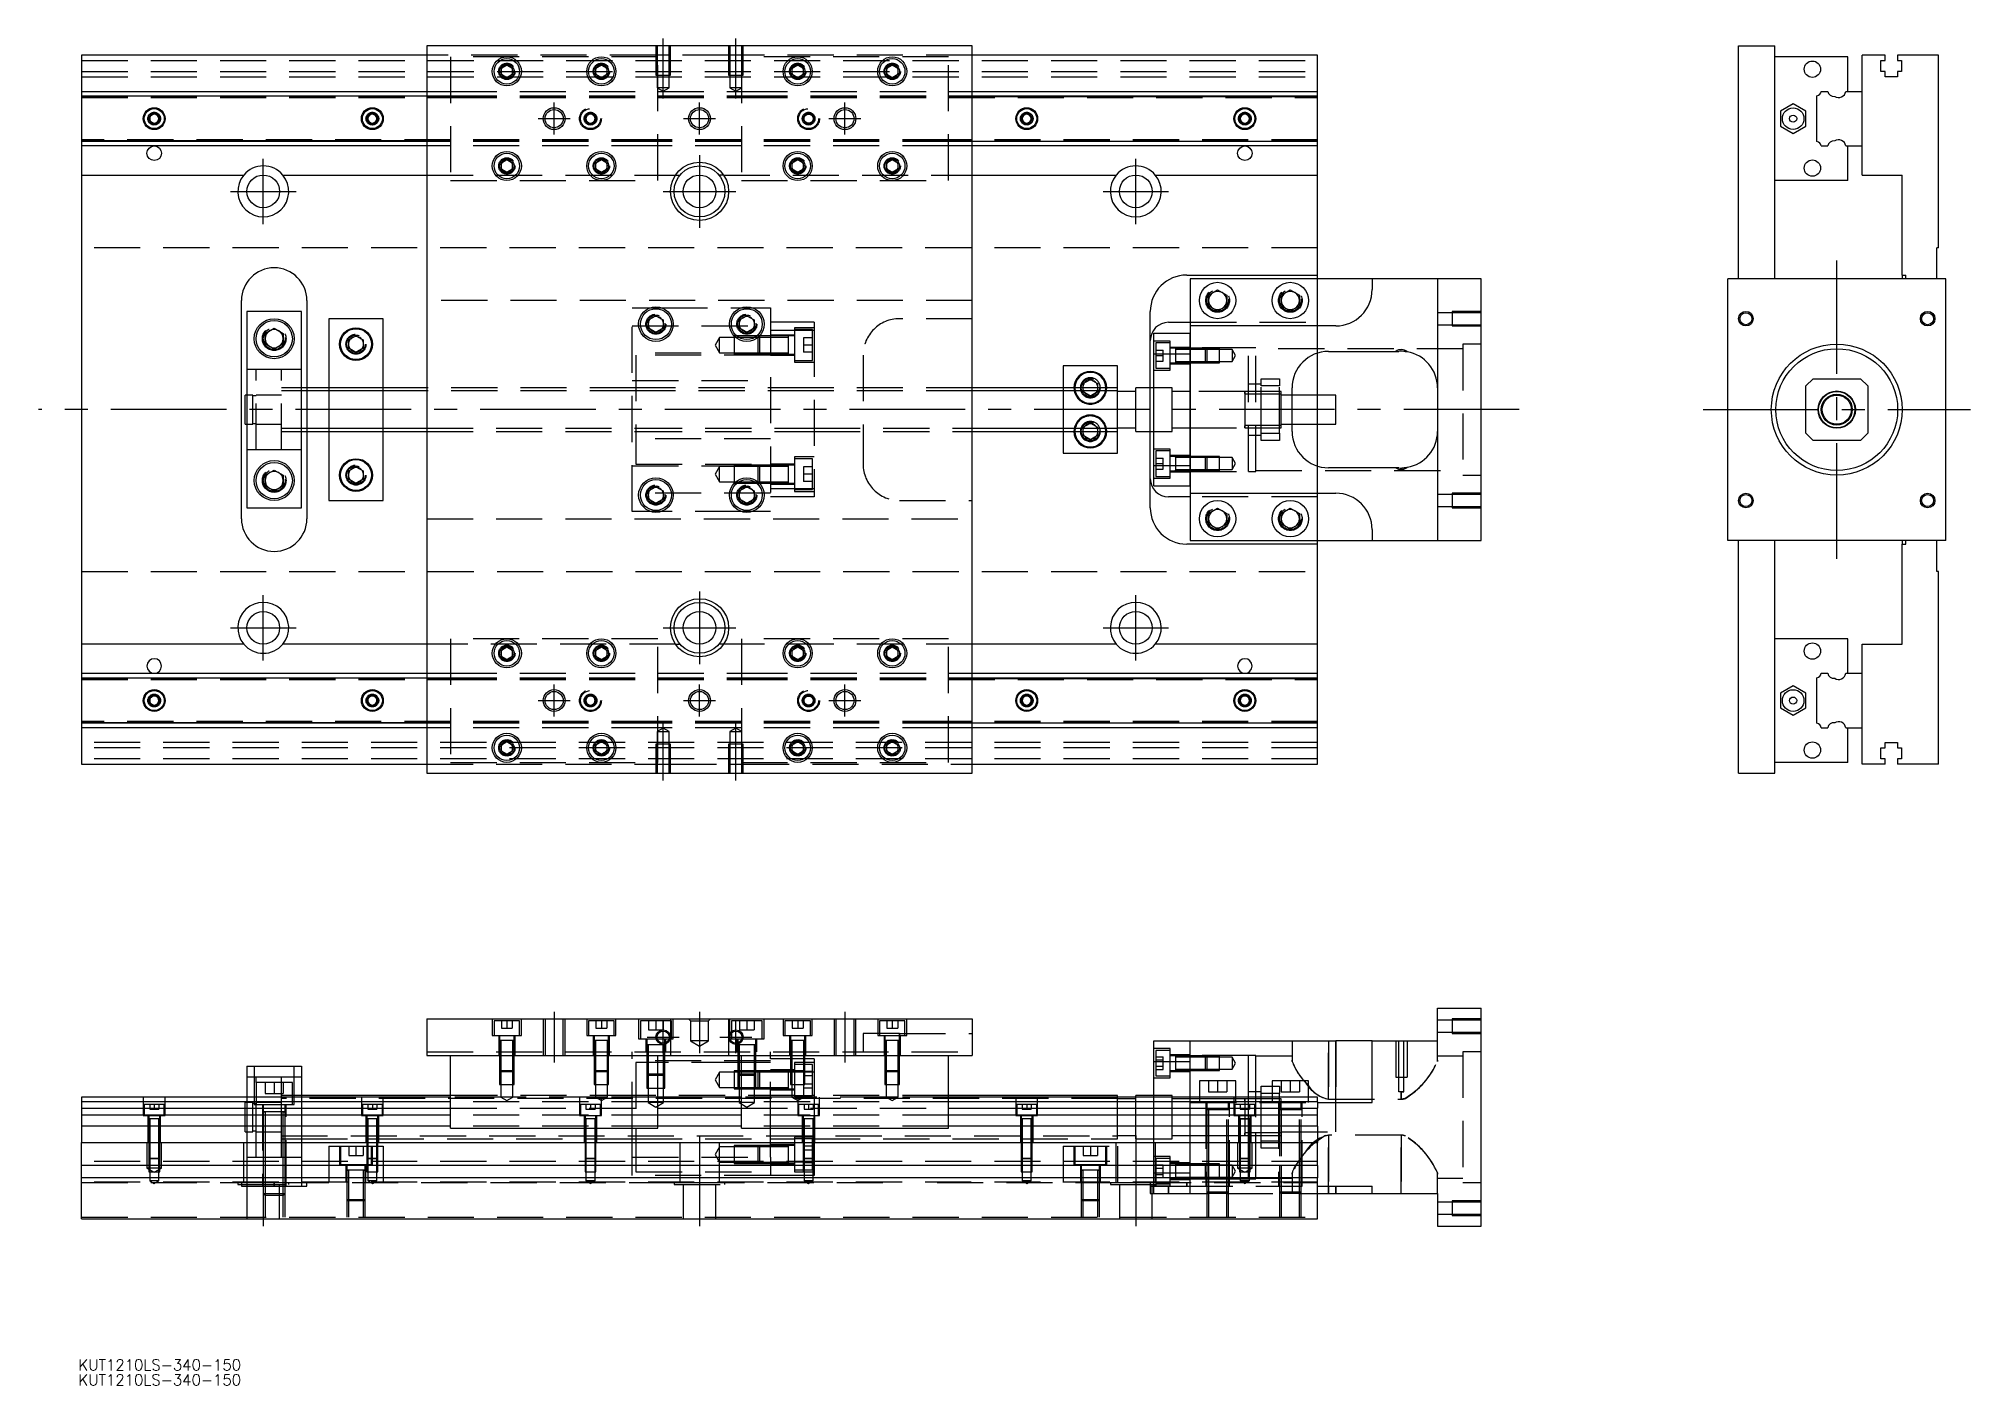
# Model space of a CAD drawing. Extents: x -12 to 520, y -268 to 102.
import ezdxf

# ---------------------------------------------------------------- set-up
doc = ezdxf.new("R2010")
doc.units = 0
doc.linetypes.add('CENTER', pattern=[50.8, 31.75, -6.35, 6.35, -6.35])
doc.linetypes.add('DASHED', pattern=[19.05, 12.7, -6.35])
doc.layers.get('0').update_dxf_attribs({"linetype": 'CONTINUOUS'})
doc.layers.add('CENTER', color=1, linetype='CENTER')
doc.styles.get("Standard").update_dxf_attribs({"font": 'txt.shx', "height": 3, "bigfont": 'bigfont.shx'})

# ---------------------------------------------------------------- blocks, each defined once
blk = doc.blocks.new('*U2')
at = {"color": 7, "linetype": 'CONTINUOUS'}
blk.add_text('KUT1210LS-340-150', height=3, dxfattribs=at).set_placement((-0.84, -268.29))
blk = doc.blocks.new('*U3')
at = {"color": 7, "linetype": 'CONTINUOUS'}
blk.add_text('KUT1210LS-340-150', height=3, dxfattribs=at).set_placement((-0.84, -264.17))

msp = doc.modelspace()

# ---------------------------------------------------------------- linework, layer by layer
at = {"color": 7, "linetype": 'CONTINUOUS'}
for p, q in [((95, 97.5), (0, 97.5)), ((0, 97.5), (0, 87.5)), ((245, 100), (95, 100)), ((95, 100), (95, -100)), ((245, -100), (245, 100)), ((340, 97.5), (245, 97.5)), ((340, 87.5), (340, 97.5)), ((455.82, 100), (465.82, 100)), ((455.82, 36), (455.82, 100)), ((465.82, 36), (465.82, 100)), ((485.82, 97), (465.82, 97)), ((485.82, 87.5), (485.82, 97)), ((489.82, 87.5), (489.82, 97.5)), ((496.12, 97.5), (489.82, 97.5)), ((494.97, 96), (496.12, 96)), ((494.97, 93), (494.97, 96)), ((496.12, 96), (496.12, 97.5)), ((499.52, 97.5), (499.52, 96)), ((510.82, 97.5), (499.52, 97.5)), ((499.52, 96), (500.67, 96)), ((500.67, 96), (500.67, 93)), ((510.82, 44.5), (510.82, 97.5)), ((115.5, 93.87), (117, 94.73)), ((115.5, 92.13), (115.5, 93.87)), ((117, 91.27), (115.5, 92.13)), ((117, 94.73), (118.5, 93.87)), ((118.5, 92.13), (117, 91.27)), ((118.5, 93.87), (118.5, 92.13)), ((141.5, 93.87), (143, 94.73)), ((141.5, 92.13), (141.5, 93.87)), ((143, 91.27), (141.5, 92.13)), ((143, 94.73), (144.5, 93.87)), ((144.5, 92.13), (143, 91.27)), ((144.5, 93.87), (144.5, 92.13)), ((195.5, 93.87), (197, 94.73)), ((195.5, 92.13), (195.5, 93.87)), ((197, 91.27), (195.5, 92.13)), ((197, 94.73), (198.5, 93.87)), ((198.5, 92.13), (197, 91.27)), ((198.5, 93.87), (198.5, 92.13)), ((221.5, 93.87), (223, 94.73)), ((221.5, 92.13), (221.5, 93.87)), ((223, 91.27), (221.5, 92.13)), ((223, 94.73), (224.5, 93.87)), ((224.5, 92.13), (223, 91.27)), ((224.5, 93.87), (224.5, 92.13)), ((496.12, 93), (494.97, 93)), ((496.12, 91.5), (496.12, 93)), ((499.52, 91.5), (496.12, 91.5)), ((499.52, 93), (499.52, 91.5)), ((500.67, 93), (499.52, 93)), ((0, 87.5), (95, 87.5)), ((0, 87.5), (0, 86.25)), ((0, 86.25), (95, 86.25)), ((0, 86.25), (0, 73.75)), ((245, 87.5), (340, 87.5)), ((245, 86.25), (340, 86.25)), ((340, 86.25), (340, 87.5)), ((340, 73.75), (340, 86.25)), ((477.32, 73.75), (477.32, 86.25)), ((478.57, 87.5), (480.34, 87.5)), ((485.3, 87.5), (489.82, 87.5)), ((489.82, 72.5), (489.82, 87.5)), ((489.82, 72.5), (489.82, 87.5)), ((18.75, 80.72), (20, 81.44)), ((18.75, 79.28), (18.75, 80.72)), ((20, 81.44), (21.25, 80.72)), ((21.25, 80.72), (21.25, 79.28)), ((78.75, 80.72), (80, 81.44)), ((78.75, 79.28), (78.75, 80.72)), ((80, 81.44), (81.25, 80.72)), ((81.25, 80.72), (81.25, 79.28)), ((258.75, 80.72), (260, 81.44)), ((258.75, 79.28), (258.75, 80.72)), ((260, 81.44), (261.25, 80.72)), ((261.25, 80.72), (261.25, 79.28)), ((318.75, 80.72), (320, 81.44)), ((318.75, 79.28), (318.75, 80.72)), ((320, 81.44), (321.25, 80.72)), ((321.25, 80.72), (321.25, 79.28)), ((470.82, 84.04), (467.32, 82.02)), ((467.32, 82.02), (467.32, 77.98)), ((474.32, 82.02), (470.82, 84.04)), ((474.32, 77.98), (474.32, 82.02)), ((20, 78.56), (18.75, 79.28)), ((21.25, 79.28), (20, 78.56)), ((80, 78.56), (78.75, 79.28)), ((81.25, 79.28), (80, 78.56)), ((260, 78.56), (258.75, 79.28)), ((261.25, 79.28), (260, 78.56)), ((320, 78.56), (318.75, 79.28)), ((321.25, 79.28), (320, 78.56)), ((467.32, 77.98), (470.82, 75.96)), ((470.82, 75.96), (474.32, 77.98)), ((0, 73.75), (0, 72.5)), ((95, 73.75), (0, 73.75)), ((95, 72.5), (0, 72.5)), ((0, 72.5), (0, 64.5)), ((340, 73.75), (245, 73.75)), ((340, 72.5), (245, 72.5)), ((340, 72.5), (340, 73.75)), ((340, 64.5), (340, 72.5)), ((478.57, 72.5), (480.34, 72.5)), ((485.3, 72.5), (489.82, 72.5)), ((485.82, 63), (485.82, 72.5)), ((489.82, 64.5), (489.82, 72.5)), ((0, 64.5), (44.64, 64.5)), ((0, 64.5), (0, -64.5)), ((55.36, 64.5), (95, 64.5)), ((115.5, 67.87), (117, 68.73)), ((115.5, 66.13), (115.5, 67.87)), ((117, 65.27), (115.5, 66.13)), ((117, 68.73), (118.5, 67.87)), ((118.5, 66.13), (117, 65.27)), ((118.5, 67.87), (118.5, 66.13)), ((141.5, 67.87), (143, 68.73)), ((141.5, 66.13), (141.5, 67.87)), ((143, 65.27), (141.5, 66.13)), ((143, 68.73), (144.5, 67.87)), ((144.5, 66.13), (143, 65.27)), ((144.5, 67.87), (144.5, 66.13)), ((163.39, 64.5), (164.64, 64.5)), ((176.61, 64.5), (175.36, 64.5)), ((195.5, 67.87), (197, 68.73)), ((195.5, 66.13), (195.5, 67.87)), ((197, 65.27), (195.5, 66.13)), ((197, 68.73), (198.5, 67.87)), ((198.5, 66.13), (197, 65.27)), ((198.5, 67.87), (198.5, 66.13)), ((221.5, 67.87), (223, 68.73)), ((221.5, 66.13), (221.5, 67.87)), ((223, 65.27), (221.5, 66.13)), ((223, 68.73), (224.5, 67.87)), ((224.5, 66.13), (223, 65.27)), ((224.5, 67.87), (224.5, 66.13)), ((245, 64.5), (284.64, 64.5)), ((295.36, 64.5), (340, 64.5)), ((340, 37), (340, 64.5)), ((489.82, 64.5), (500.82, 64.5)), ((500.82, 37), (500.82, 64.5)), ((485.82, 63), (465.82, 63)), ((510.32, 36), (510.32, 44.5)), ((510.82, 44.5), (510.32, 44.5)), ((304, 37), (340, 37)), ((305, 36), (305, 23)), ((355, 36), (305, 36)), ((310, 31.44), (312.5, 32.89)), ((312.5, 32.89), (315, 31.44)), ((330, 31.44), (332.5, 32.89)), ((332.5, 32.89), (335, 31.44)), ((340, 36), (340, 37)), ((355, 36), (355, 33)), ((373, 36), (355, 36)), ((373, 36), (373, -36)), ((385, 36), (373, 36)), ((385, -36), (385, 36)), ((452.82, -36), (452.82, 36)), ((512.82, 36), (452.82, 36)), ((500.82, 37), (501.82, 37)), ((500.82, 37), (500.82, 36)), ((501.82, 36), (501.82, 37)), ((512.82, -36), (512.82, 36)), ((44, -30), (44, 30)), ((60.5, 27), (45.5, 27)), ((45.5, 27), (45.5, -27)), ((60.5, -27), (60.5, 27)), ((62, 30), (62, 6)), ((294, 6), (294, 27)), ((310, 28.56), (310, 31.44)), ((312.5, 27.11), (310, 28.56)), ((315, 28.56), (312.5, 27.11)), ((315, 31.44), (315, 28.56)), ((330, 28.56), (330, 31.44)), ((332.5, 27.11), (330, 28.56)), ((335, 28.56), (332.5, 27.11)), ((335, 31.44), (335, 28.56)), ((50.5, 20.94), (53, 22.39)), ((53, 22.39), (55.5, 20.94)), ((68, 25), (68, 6)), ((83, 25), (68, 25)), ((83, 6), (83, 25)), ((156, 24.65), (158, 25.81)), ((156, 22.35), (156, 24.65)), ((158, 21.19), (156, 22.35)), ((158, 25.81), (160, 24.65)), ((160, 22.35), (158, 21.19)), ((160, 24.65), (160, 22.35)), ((181, 24.65), (183, 25.81)), ((181, 22.35), (181, 24.65)), ((183, 21.19), (181, 22.35)), ((183, 25.81), (185, 24.65)), ((185, 22.35), (183, 21.19)), ((185, 24.65), (185, 22.35)), ((299, 24), (305, 24)), ((305, 23), (305, 15.33)), ((345, 23), (305, 23)), ((50.5, 18.06), (50.5, 20.94)), ((53, 16.61), (50.5, 18.06)), ((55.5, 18.06), (53, 16.61)), ((55.5, 20.94), (55.5, 18.06)), ((73.5, 19.15), (75.5, 20.31)), ((73.5, 16.85), (73.5, 19.15)), ((75.5, 15.69), (73.5, 16.85)), ((75.5, 20.31), (77.5, 19.15)), ((77.5, 16.85), (75.5, 15.69)), ((77.5, 19.15), (77.5, 16.85)), ((295, 21), (305, 21)), ((295, 15.33), (295, 21)), ((343, 16), (361.5, 16)), ((361.5, 16), (362.36, 16)), ((194.5, 15.25), (194.5, 15.25)), ((285, 12), (270, 12)), ((270, 12), (270, 6)), ((285, 6), (285, 12)), ((295, 15.33), (305, 15.33)), ((295, -15.33), (295, 15.33)), ((305, -15.33), (305, 15.33)), ((305, 15.33), (305, -15.33)), ((340, 4), (340, 15.54)), ((95, 6), (60.5, 6)), ((285, 6), (245, 6)), ((275.5, 7.15), (277.5, 8.31)), ((275.5, 6), (275.5, 7.15)), ((277.5, 8.31), (279.5, 7.15)), ((279.5, 7.15), (279.5, 6)), ((285, -6), (285, 6)), ((290, -6), (290, 6)), ((295, 6), (290, 6)), ((333, -6), (333, 6)), ((476.32, 8.5), (474.32, 6.5)), ((474.32, -6.5), (474.32, 6.5)), ((476.32, 8.5), (489.32, 8.5)), ((491.32, 6.5), (489.32, 8.5)), ((491.32, 6.5), (491.32, -6.5)), ((45, -4), (45, 4)), ((45.5, 4), (45, 4)), ((290, 5), (285, 5)), ((345, 4), (333, 4)), ((345, -4), (345, 4)), ((45, -4), (45.5, -4)), ((285, -5), (290, -5)), ((333, -4), (345, -4)), ((340, -15.54), (340, -4)), ((60.5, -6), (95, -6)), ((62, -6), (62, -30)), ((68, -6), (68, -25)), ((83, -25), (83, -6)), ((245, -6), (285, -6)), ((270, -6), (270, -12)), ((275.5, -7.15), (275.5, -6)), ((277.5, -8.31), (275.5, -7.15)), ((279.5, -7.15), (277.5, -8.31)), ((279.5, -6), (279.5, -7.15)), ((285, -12), (285, -6)), ((290, -6), (295, -6)), ((294, -27), (294, -6)), ((474.32, -6.5), (476.32, -8.5)), ((489.32, -8.5), (476.32, -8.5)), ((489.32, -8.5), (491.32, -6.5)), ((73.5, -16.85), (75.5, -15.69)), ((75.5, -15.69), (77.5, -16.85)), ((194.5, -15.65), (194.5, -15.25)), ((270, -12), (285, -12)), ((295, -15.33), (305, -15.33)), ((295, -21), (295, -15.33)), ((305, -15.33), (305, -23)), ((50.5, -18.06), (53, -16.61)), ((50.5, -20.94), (50.5, -18.06)), ((53, -22.39), (50.5, -20.94)), ((53, -16.61), (55.5, -18.06)), ((55.5, -20.94), (53, -22.39)), ((55.5, -18.06), (55.5, -20.94)), ((73.5, -19.15), (73.5, -16.85)), ((75.5, -20.31), (73.5, -19.15)), ((77.5, -19.15), (75.5, -20.31)), ((77.5, -16.85), (77.5, -19.15)), ((156, -22.35), (158, -21.19)), ((158, -21.19), (160, -22.35)), ((181, -22.35), (183, -21.19)), ((183, -21.19), (185, -22.35)), ((194.5, -20.25), (194.5, -19.85)), ((295, -21), (305, -21)), ((361.5, -16), (343, -16)), ((362.36, -16), (361.5, -16)), ((68, -25), (83, -25)), ((156, -24.65), (156, -22.35)), ((158, -25.81), (156, -24.65)), ((160, -24.65), (158, -25.81)), ((160, -22.35), (160, -24.65)), ((181, -24.65), (181, -22.35)), ((183, -25.81), (181, -24.65)), ((185, -24.65), (183, -25.81)), ((185, -22.35), (185, -24.65)), ((305, -24), (299, -24)), ((305, -23), (345, -23)), ((305, -23), (305, -36)), ((45.5, -27), (60.5, -27)), ((310, -28.56), (312.5, -27.11)), ((310, -31.44), (310, -28.56)), ((312.5, -32.89), (310, -31.44)), ((312.5, -27.11), (315, -28.56)), ((315, -31.44), (312.5, -32.89)), ((315, -28.56), (315, -31.44)), ((330, -28.56), (332.5, -27.11)), ((330, -31.44), (330, -28.56)), ((332.5, -32.89), (330, -31.44)), ((332.5, -27.11), (335, -28.56)), ((335, -31.44), (332.5, -32.89)), ((335, -28.56), (335, -31.44)), ((340, -37), (304, -37)), ((305, -36), (355, -36)), ((340, -37), (340, -36)), ((340, -64.5), (340, -37)), ((355, -33), (355, -36)), ((355, -36), (373, -36)), ((373, -36), (385, -36)), ((512.82, -36), (452.82, -36)), ((455.82, -100), (455.82, -36)), ((465.82, -100), (465.82, -36)), ((500.82, -36), (500.82, -37)), ((500.82, -64.5), (500.82, -37)), ((500.82, -37), (501.82, -37)), ((501.82, -37), (501.82, -36)), ((510.32, -44.5), (510.32, -36)), ((510.82, -44.5), (510.32, -44.5)), ((510.82, -97.5), (510.82, -44.5)), ((485.82, -63), (465.82, -63)), ((485.82, -72.5), (485.82, -63)), ((44.64, -64.5), (0, -64.5)), ((0, -64.5), (0, -72.5)), ((95, -64.5), (55.36, -64.5)), ((115.5, -66.13), (117, -65.27)), ((115.5, -67.87), (115.5, -66.13)), ((117, -68.73), (115.5, -67.87)), ((117, -65.27), (118.5, -66.13)), ((118.5, -67.87), (117, -68.73)), ((118.5, -66.13), (118.5, -67.87)), ((141.5, -66.13), (143, -65.27)), ((141.5, -67.87), (141.5, -66.13)), ((143, -68.73), (141.5, -67.87)), ((143, -65.27), (144.5, -66.13)), ((144.5, -67.87), (143, -68.73)), ((144.5, -66.13), (144.5, -67.87)), ((163.39, -64.5), (164.64, -64.5)), ((176.61, -64.5), (175.36, -64.5)), ((195.5, -66.13), (197, -65.27)), ((195.5, -67.87), (195.5, -66.13)), ((197, -68.73), (195.5, -67.87)), ((197, -65.27), (198.5, -66.13)), ((198.5, -67.87), (197, -68.73)), ((198.5, -66.13), (198.5, -67.87)), ((221.5, -66.13), (223, -65.27)), ((221.5, -67.87), (221.5, -66.13)), ((223, -68.73), (221.5, -67.87)), ((223, -65.27), (224.5, -66.13)), ((224.5, -67.87), (223, -68.73)), ((224.5, -66.13), (224.5, -67.87)), ((284.64, -64.5), (245, -64.5)), ((340, -64.5), (295.36, -64.5)), ((340, -72.5), (340, -64.5)), ((489.82, -72.5), (489.82, -64.5)), ((489.82, -64.5), (500.82, -64.5)), ((0, -72.5), (95, -72.5)), ((0, -72.5), (0, -73.75)), ((0, -73.75), (95, -73.75)), ((0, -73.75), (0, -86.25)), ((245, -72.5), (340, -72.5)), ((245, -73.75), (340, -73.75)), ((340, -73.75), (340, -72.5)), ((340, -86.25), (340, -73.75)), ((477.32, -86.25), (477.32, -73.75)), ((478.57, -72.5), (480.34, -72.5)), ((485.3, -72.5), (489.82, -72.5)), ((489.82, -87.5), (489.82, -72.5)), ((489.82, -87.5), (489.82, -72.5)), ((18.75, -79.28), (20, -78.56)), ((18.75, -80.72), (18.75, -79.28)), ((20, -78.56), (21.25, -79.28)), ((21.25, -79.28), (21.25, -80.72)), ((78.75, -79.28), (80, -78.56)), ((78.75, -80.72), (78.75, -79.28)), ((80, -78.56), (81.25, -79.28)), ((81.25, -79.28), (81.25, -80.72)), ((258.75, -79.28), (260, -78.56)), ((258.75, -80.72), (258.75, -79.28)), ((260, -78.56), (261.25, -79.28)), ((261.25, -79.28), (261.25, -80.72)), ((318.75, -79.28), (320, -78.56)), ((318.75, -80.72), (318.75, -79.28)), ((320, -78.56), (321.25, -79.28)), ((321.25, -79.28), (321.25, -80.72)), ((470.82, -75.96), (467.32, -77.98)), ((467.32, -77.98), (467.32, -82.02)), ((474.32, -77.98), (470.82, -75.96)), ((474.32, -82.02), (474.32, -77.98)), ((20, -81.44), (18.75, -80.72)), ((21.25, -80.72), (20, -81.44)), ((80, -81.44), (78.75, -80.72)), ((81.25, -80.72), (80, -81.44)), ((260, -81.44), (258.75, -80.72)), ((261.25, -80.72), (260, -81.44)), ((320, -81.44), (318.75, -80.72)), ((321.25, -80.72), (320, -81.44)), ((467.32, -82.02), (470.82, -84.04)), ((470.82, -84.04), (474.32, -82.02)), ((0, -86.25), (0, -87.5)), ((95, -86.25), (0, -86.25)), ((95, -87.5), (0, -87.5)), ((0, -87.5), (0, -97.5)), ((340, -86.25), (245, -86.25)), ((340, -87.5), (245, -87.5)), ((340, -87.5), (340, -86.25)), ((340, -97.5), (340, -87.5)), ((478.57, -87.5), (480.34, -87.5)), ((485.3, -87.5), (489.82, -87.5)), ((485.82, -97), (485.82, -87.5)), ((489.82, -97.5), (489.82, -87.5)), ((115.5, -92.13), (117, -91.27)), ((115.5, -93.87), (115.5, -92.13)), ((117, -94.73), (115.5, -93.87)), ((117, -91.27), (118.5, -92.13)), ((118.5, -93.87), (117, -94.73)), ((118.5, -92.13), (118.5, -93.87)), ((141.5, -92.13), (143, -91.27)), ((141.5, -93.87), (141.5, -92.13)), ((143, -94.73), (141.5, -93.87)), ((143, -91.27), (144.5, -92.13)), ((144.5, -93.87), (143, -94.73)), ((144.5, -92.13), (144.5, -93.87)), ((195.5, -92.13), (197, -91.27)), ((195.5, -93.87), (195.5, -92.13)), ((197, -94.73), (195.5, -93.87)), ((197, -91.27), (198.5, -92.13)), ((198.5, -93.87), (197, -94.73)), ((198.5, -92.13), (198.5, -93.87)), ((221.5, -92.13), (223, -91.27)), ((221.5, -93.87), (221.5, -92.13)), ((223, -94.73), (221.5, -93.87)), ((223, -91.27), (224.5, -92.13)), ((224.5, -93.87), (223, -94.73)), ((224.5, -92.13), (224.5, -93.87)), ((494.97, -93), (496.12, -93)), ((494.97, -96), (494.97, -93)), ((496.12, -91.5), (499.52, -91.5)), ((496.12, -93), (496.12, -91.5)), ((499.52, -91.5), (499.52, -93)), ((499.52, -93), (500.67, -93)), ((500.67, -93), (500.67, -96)), ((0, -97.5), (95, -97.5)), ((95, -100), (245, -100)), ((245, -97.5), (340, -97.5)), ((455.82, -100), (465.82, -100)), ((485.82, -97), (465.82, -97)), ((496.12, -97.5), (489.82, -97.5)), ((496.12, -96), (494.97, -96)), ((496.12, -97.5), (496.12, -96)), ((499.52, -96), (499.52, -97.5)), ((500.67, -96), (499.52, -96)), ((510.82, -97.5), (499.52, -97.5)), ((373, -173.55), (373, -164.55)), ((373, -164.55), (385, -164.55)), ((385, -224.55), (385, -164.55)), ((95, -167.55), (245, -167.55)), ((95, -167.55), (95, -177.55)), ((245, -167.55), (245, -177.55)), ((295, -173.55), (305, -173.55)), ((295, -179.22), (295, -173.55)), ((305, -173.55), (345, -173.55)), ((305, -189.05), (305, -173.55)), ((345, -190.55), (345, -173.55)), ((355, -173.55), (345, -173.55)), ((355, -190.55), (355, -173.55)), ((355, -173.55), (373, -173.55)), ((45.5, -180.55), (45.5, -189.05)), ((45.5, -180.55), (60.5, -180.55)), ((60.5, -180.55), (60.5, -189.05)), ((95, -177.55), (245, -177.55)), ((101.5, -197.55), (101.5, -177.55)), ((158.5, -197.55), (158.5, -177.55)), ((181.5, -197.55), (181.5, -177.55)), ((238.5, -197.55), (238.5, -177.55)), ((295, -189.05), (295, -179.22)), ((295, -179.22), (305, -179.22)), ((317.5, -184.55), (307.5, -184.55)), ((307.5, -184.55), (307.5, -189.05)), ((317.5, -189.05), (317.5, -184.55)), ((337.5, -184.55), (327.5, -184.55)), ((327.5, -184.55), (327.5, -189.05)), ((337.5, -189.05), (337.5, -184.55)), ((101.5, -189.05), (0, -189.05)), ((0, -189.05), (0, -190.3)), ((101.5, -190.3), (0, -190.3)), ((0, -190.3), (0, -192.08)), ((101.5, -188.55), (60.5, -188.55)), ((181.5, -189.05), (158.5, -189.05)), ((181.5, -190.3), (158.5, -190.3)), ((285, -188.55), (238.5, -188.55)), ((340, -189.05), (238.5, -189.05)), ((340, -190.3), (238.5, -190.3)), ((285, -189.05), (285, -188.55)), ((290, -189.05), (290, -188.55)), ((295, -188.55), (290, -188.55)), ((321, -190.3), (320, -190.3)), ((324.5, -190.3), (321, -190.3)), ((327.5, -190.3), (324.5, -190.3)), ((329.5, -190.3), (327.5, -190.3)), ((330, -190.3), (329.5, -190.3)), ((340, -190.3), (340, -189.05)), ((340, -190.3), (340, -192.08)), ((340, -190.55), (355, -190.55)), ((0, -192.08), (101.5, -192.08)), ((0, -192.08), (0, -193.97)), ((101.5, -193.97), (0, -193.97)), ((0, -193.97), (0, -197.03)), ((158.5, -192.08), (181.5, -192.08)), ((181.5, -193.97), (158.5, -193.97)), ((238.5, -192.08), (340, -192.08)), ((340, -193.97), (238.5, -193.97)), ((340, -193.97), (340, -192.08)), ((340, -197.03), (340, -193.97)), ((0, -197.03), (0, -201.55)), ((101.5, -197.03), (0, -197.03)), ((0, -207.85), (0, -201.55)), ((0, -201.55), (340, -201.55)), ((101.5, -197.55), (158.5, -197.55)), ((181.5, -197.03), (158.5, -197.03)), ((181.5, -197.55), (238.5, -197.55)), ((340, -197.03), (238.5, -197.03)), ((340, -197.03), (340, -201.55)), ((340, -207.85), (340, -201.55)), ((340, -207.85), (0, -207.85)), ((0, -211.25), (0, -207.85)), ((340, -211.25), (0, -211.25)), ((0, -222.55), (0, -211.25)), ((340, -207.85), (340, -211.25)), ((340, -222.55), (340, -211.25)), ((340, -213.55), (355, -213.55)), ((340, -215.55), (345, -215.55)), ((345, -215.55), (345, -213.55)), ((345, -215.55), (355, -215.55)), ((355, -215.55), (355, -213.55)), ((355, -215.55), (373, -215.55)), ((373, -215.55), (373, -224.55)), ((0, -222.55), (340, -222.55)), ((373, -224.55), (385, -224.55))]:
    msp.add_line(p, q, dxfattribs=at)
at = {"color": 3, "linetype": 'DASHED'}
for p, q in [((0, 96), (340, 96)), ((158, 97.5), (95, 97.5)), ((158.5, 97), (101.5, 97)), ((101.5, 97), (101.5, 63)), ((158, 100), (158, 92)), ((162, 97.5), (158, 97.5)), ((158.35, 100), (158.35, 92)), ((158.5, 63), (158.5, 97)), ((161.65, 92), (161.65, 100)), ((162, 92), (162, 100)), ((178, 97.5), (162, 97.5)), ((178, 100), (178, 92)), ((182, 97.5), (178, 97.5)), ((178.35, 100), (178.35, 92)), ((181.5, 97), (181.5, 63)), ((238.5, 97), (181.5, 97)), ((181.65, 92), (181.65, 100)), ((182, 92), (182, 100)), ((245, 97.5), (182, 97.5)), ((238.5, 63), (238.5, 97)), ((0, 93), (340, 93)), ((0, 91.5), (340, 91.5)), ((118.97, 93.33), (119, 93)), ((141, 93), (141.02, 93.3)), ((158, 92), (162, 92)), ((158.35, 92), (158.35, 88.5)), ((161.65, 88.5), (161.65, 92)), ((178, 92), (182, 92)), ((178.35, 92), (178.35, 88.5)), ((181.65, 88.5), (181.65, 92)), ((198.97, 93.33), (199, 93)), ((224.97, 93.33), (225, 93)), ((0, 86.11), (95, 86.11)), ((0, 86.1), (101.5, 86.1)), ((0, 85.8), (101.5, 85.8)), ((95, 87.5), (101.5, 87.5)), ((95, 86.25), (101.5, 86.25)), ((95, 86.11), (101.5, 86.11)), ((101.5, 87.5), (158.5, 87.5)), ((101.5, 86.25), (158.5, 86.25)), ((101.5, 86.11), (158.5, 86.11)), ((101.5, 86.1), (158.5, 86.1)), ((101.5, 86.1), (158.5, 86.1)), ((101.5, 85.8), (158.5, 85.8)), ((101.5, 85.8), (158.5, 85.8)), ((161.65, 88.5), (158.35, 88.5)), ((158.35, 88.5), (160, 87.55)), ((158.5, 87.5), (181.5, 87.5)), ((158.5, 86.25), (181.5, 86.25)), ((158.5, 86.11), (181.5, 86.11)), ((158.5, 86.1), (181.5, 86.1)), ((158.5, 85.8), (181.5, 85.8)), ((160, 87.55), (161.65, 88.5)), ((181.65, 88.5), (178.35, 88.5)), ((178.35, 88.5), (180, 87.55)), ((180, 87.55), (181.65, 88.5)), ((181.5, 87.5), (238.5, 87.5)), ((181.5, 86.25), (238.5, 86.25)), ((181.5, 86.11), (238.5, 86.11)), ((181.5, 86.1), (238.5, 86.1)), ((181.5, 86.1), (238.5, 86.1)), ((181.5, 85.8), (238.5, 85.8)), ((181.5, 85.8), (238.5, 85.8)), ((238.5, 87.5), (245, 87.5)), ((238.5, 86.25), (245, 86.25)), ((238.5, 86.11), (245, 86.11)), ((238.5, 86.1), (340, 86.1)), ((238.5, 85.8), (340, 85.8)), ((245, 86.11), (340, 86.11)), ((18.5, 80), (18.52, 80.22)), ((78.5, 80), (78.52, 80.22)), ((138.75, 80.72), (140, 81.44)), ((138.75, 79.28), (138.75, 80.72)), ((140, 81.44), (141.25, 80.72)), ((141.25, 80.72), (141.25, 79.28)), ((141.48, 80.26), (141.5, 80)), ((198.5, 80), (198.52, 80.25)), ((198.75, 80.72), (200, 81.44)), ((198.75, 79.28), (198.75, 80.72)), ((200, 81.44), (201.25, 80.72)), ((201.25, 80.72), (201.25, 79.28)), ((261.48, 80.26), (261.5, 80)), ((321.48, 80.26), (321.5, 80)), ((140, 78.56), (138.75, 79.28)), ((141.25, 79.28), (140, 78.56)), ((200, 78.56), (198.75, 79.28)), ((201.25, 79.28), (200, 78.56)), ((101.5, 74.2), (0, 74.2)), ((101.5, 73.9), (0, 73.9)), ((95, 73.89), (0, 73.89)), ((101.5, 73.89), (95, 73.89)), ((101.5, 73.75), (95, 73.75)), ((101.5, 72.5), (95, 72.5)), ((158.5, 74.2), (101.5, 74.2)), ((158.5, 73.9), (101.5, 73.9)), ((158.5, 73.89), (101.5, 73.89)), ((158.5, 73.75), (101.5, 73.75)), ((158.5, 72.5), (101.5, 72.5)), ((181.5, 74.2), (158.5, 74.2)), ((181.5, 73.9), (158.5, 73.9)), ((181.5, 73.89), (158.5, 73.89)), ((181.5, 73.75), (158.5, 73.75)), ((181.5, 72.5), (158.5, 72.5)), ((238.5, 74.2), (181.5, 74.2)), ((238.5, 73.9), (181.5, 73.9)), ((238.5, 73.89), (181.5, 73.89)), ((238.5, 73.75), (181.5, 73.75)), ((238.5, 72.5), (181.5, 72.5)), ((340, 74.2), (238.5, 74.2)), ((340, 73.9), (238.5, 73.9)), ((245, 73.89), (238.5, 73.89)), ((245, 73.75), (238.5, 73.75)), ((245, 72.5), (238.5, 72.5)), ((340, 73.89), (245, 73.89)), ((95, 64.5), (163.39, 64.5)), ((118.97, 67.33), (119, 67)), ((144.97, 67.33), (145, 67)), ((176.61, 64.5), (245, 64.5)), ((198.97, 67.33), (199, 67)), ((224.97, 67.33), (225, 67)), ((101.5, 63), (158.5, 63)), ((181.5, 63), (238.5, 63)), ((340, 44.5), (0, 44.5)), ((340, 24), (340, 36)), ((245, 30), (95, 30)), ((151.5, 28), (156.48, 28)), ((151.5, -28), (151.5, 28)), ((156.48, 28), (159.52, 28)), ((159.52, 28), (181.48, 28)), ((181.48, 28), (184.52, 28)), ((184.52, 28), (189.5, 28)), ((189.5, 28), (189.5, -28)), ((315.48, 30.36), (315.5, 30)), ((335.48, 30.36), (335.5, 30)), ((377, 26.65), (373, 26.65)), ((377, 27), (377, 23)), ((385, 27), (377, 27)), ((385, 26.65), (377, 26.65)), ((151.5, 23), (189.5, 23)), ((160.48, 23.79), (160.5, 23.5)), ((185.48, 23.79), (185.5, 23.5)), ((201.5, 24), (189.5, 24)), ((201.5, 21.75), (189.5, 21.75)), ((196.1, 22.5), (196.1, 13)), ((201.5, 22.5), (196.1, 22.5)), ((201.1, 22), (196.1, 22)), ((201.1, 13.5), (201.1, 22)), ((201.5, 24), (201.5, 21.75)), ((201.5, 21.75), (201.5, -21.75)), ((245, 25), (225, 25)), ((305, 24), (340, 24)), ((340, 23), (340, 24)), ((340, 15.54), (340, 23)), ((373, 23.35), (377, 23.35)), ((377, 23.35), (385, 23.35)), ((377, 23), (385, 23)), ((55.98, 19.86), (56, 19.5)), ((73, 18), (73.01, 18.25)), ((175.5, 19.85), (174.29, 17.75)), ((174.29, 17.75), (175.5, 15.65)), ((175.5, 15.65), (175.5, 19.85)), ((179.5, 19.85), (175.5, 19.85)), ((179.5, 20.25), (179.5, 15.25)), ((179.53, 20.25), (179.5, 20.25)), ((186.1, 19.85), (179.5, 19.85)), ((180.26, 20.25), (179.53, 20.25)), ((185.74, 20.25), (180.26, 20.25)), ((186.47, 20.25), (185.74, 20.25)), ((186.5, 20.25), (186.1, 19.85)), ((186.1, 15.65), (186.1, 19.85)), ((189.5, 19.85), (186.1, 19.85)), ((186.5, 20.25), (186.47, 20.25)), ((186.5, 20.25), (186.5, 15.25)), ((189.5, 20.25), (186.5, 20.25)), ((189.5, 20.25), (186.5, 20.25)), ((196.1, 20.5), (189.5, 20.5)), ((194.5, 20.25), (189.5, 20.25)), ((194.5, 19.85), (189.5, 19.85)), ((194.5, 20), (194.5, 20.25)), ((194.5, 20.25), (194.5, 20.25)), ((196.1, 20.25), (194.5, 20.25)), ((194.5, 20.25), (194.5, 20.25)), ((194.5, 15.51), (194.5, 20)), ((198.6, 19.75), (198.6, 17.75)), ((201.1, 19.75), (198.6, 19.75)), ((198.6, 17.75), (198.6, 15.75)), ((201.1, 17.75), (198.6, 17.75)), ((299.5, 18.85), (295, 18.85)), ((295.5, 18.35), (295.5, 11.35)), ((299.5, 18.35), (295.5, 18.35)), ((295.5, 16.35), (297.5, 16.35)), ((297.5, 14.85), (297.5, 16.35)), ((299.5, 10.85), (299.5, 18.85)), ((305, 17.1), (299.5, 17.1)), ((300.9, 16.85), (299.5, 16.85)), ((300.9, 16.85), (300.89, 16.85)), ((300.9, 16.85), (300.9, 16.63)), ((305, 16.85), (300.9, 16.85)), ((300.9, 16.85), (300.9, 16.85)), ((300.9, 16.63), (300.9, 13.07)), ((305, 16.5), (300.9, 16.5)), ((305, 15.33), (305, 21)), ((321, 17), (305, 17)), ((309.15, 16.85), (305, 16.85)), ((309.15, 16.85), (305, 16.85)), ((309.5, 16.5), (305, 16.5)), ((309.15, 12.85), (309.15, 16.85)), ((313, 16.85), (309.15, 16.85)), ((309.5, 16.5), (309.15, 16.85)), ((309.5, 16.5), (309.5, 13.2)), ((313, 16.5), (309.5, 16.5)), ((313, 12.85), (313, 16.85)), ((316.5, 16.5), (313, 16.5)), ((316.5, 16.5), (316.5, 13.2)), ((317.45, 14.85), (316.5, 16.5)), ((321, -17), (321, 17)), ((323, 17), (321, 17)), ((323, -17), (323, 17)), ((380, 16.75), (323, 16.75)), ((380, 18), (380, -18)), ((385, 18), (380, 18)), ((48, 11), (45.5, 11)), ((48, -11), (48, 11)), ((55, 11), (48, 11)), ((55, -11), (55, 11)), ((60.5, 11), (55, 11)), ((189.5, 15.5), (151.5, 15.5)), ((152.5, 15), (152.5, -15)), ((189.5, 15), (152.5, 15)), ((175.5, 15.65), (179.5, 15.65)), ((179.5, 15.65), (186.1, 15.65)), ((179.5, 15.25), (186.5, 15.25)), ((186.1, 15.65), (186.5, 15.25)), ((186.1, 15.65), (189.5, 15.65)), ((186.5, 15.25), (189.5, 15.25)), ((186.5, 15.25), (189.5, 15.25)), ((189.5, 15.65), (194.5, 15.65)), ((189.5, 15.25), (194.5, 15.25)), ((189.5, 15), (196.1, 15)), ((194.5, 15.25), (194.5, 15.51)), ((194.5, 15.25), (196.1, 15.25)), ((196.1, 13.5), (201.1, 13.5)), ((196.1, 13), (201.5, 13)), ((201.1, 15.75), (198.6, 15.75)), ((215, 15), (215, -15)), ((295, 10.85), (299.5, 10.85)), ((295.5, 14.85), (297.5, 14.85)), ((295.5, 13.35), (297.5, 13.35)), ((295.5, 11.35), (299.5, 11.35)), ((297.5, 13.35), (297.5, 14.85)), ((299.5, 12.85), (300.9, 12.85)), ((299.5, 12.6), (305, 12.6)), ((300.89, 12.85), (300.9, 12.85)), ((300.9, 13.2), (305, 13.2)), ((300.9, 13.07), (300.9, 12.85)), ((300.9, 12.85), (305, 12.85)), ((300.9, 12.85), (300.9, 12.85)), ((305, 13.2), (309.5, 13.2)), ((305, 12.85), (309.15, 12.85)), ((305, 12.85), (309.15, 12.85)), ((309.15, 12.85), (309.5, 13.2)), ((309.15, 12.85), (313, 12.85)), ((309.5, 13.2), (313, 13.2)), ((313, 13.2), (316.5, 13.2)), ((316.5, 13.2), (317.45, 14.85)), ((340, 15.54), (340, 15.54)), ((60.5, 6), (55, 6)), ((62, 6), (62, 5.12)), ((68, 6), (68, -6)), ((83, -6), (83, 6)), ((152.5, 6), (95, 6)), ((151.5, 8), (189.5, 8)), ((201.5, 6), (152.5, 6)), ((245, 6), (201.5, 6)), ((270, 6), (270, -6)), ((275, 6), (275.02, 6.3)), ((275.5, 4.85), (275.5, 6)), ((279.5, 6), (279.5, 5.12)), ((294, -6), (294, 6)), ((300, 6), (295, 6)), ((300, -6), (300, 6)), ((324.5, 7), (321, 7)), ((324.5, 8.5), (329.5, 8.5)), ((324.5, 6.5), (324.5, 8.5)), ((329.5, 6.5), (324.5, 6.5)), ((324.5, -6.5), (324.5, 6.5)), ((329.5, 8.5), (329.5, 6.5)), ((329.5, -6.5), (329.5, 6.5)), ((47.1, 4), (45.5, 4)), ((47.1, -4), (47.1, 4)), ((48, 3.8), (47.1, 3.8)), ((55, 4), (48, 4)), ((60.5, 5.12), (55, 5.12)), ((62, 5.12), (62, -5.13)), ((152.5, 5.12), (95, 5.12)), ((201.5, 5.12), (152.5, 5.12)), ((245, 5.12), (201.5, 5.12)), ((277.5, 3.69), (275.5, 4.85)), ((279.5, 4.85), (277.5, 3.69)), ((279.5, 5.12), (279.5, 4.85)), ((305, 5), (300, 5)), ((320, 5), (305, 5)), ((320, 4.44), (320, 5)), ((320, 5), (320, 4.44)), ((329.5, 5), (320, 5)), ((329.5, 5), (320, 5)), ((320, 4.44), (320, -4.44)), ((330, 4.25), (320, 4.25)), ((330, 5), (329.5, 5)), ((330, -5), (330, 5)), ((333, 4), (330, 4)), ((340, -4), (340, 4)), ((45.5, -4), (47.1, -4)), ((47.1, -3.8), (48, -3.8)), ((48, -4), (55, -4)), ((55, -5.13), (60.5, -5.13)), ((62, -5.13), (62, -6)), ((95, -5.13), (152.5, -5.13)), ((152.5, -5.13), (201.5, -5.13)), ((201.5, -5.13), (245, -5.13)), ((275.5, -4.85), (277.5, -3.69)), ((275.5, -6), (275.5, -4.85)), ((277.5, -3.69), (279.5, -4.85)), ((279.5, -4.85), (279.5, -5.13)), ((279.5, -5.13), (279.5, -6)), ((300, -5), (305, -5)), ((305, -5), (320, -5)), ((320, -4.25), (330, -4.25)), ((320, -5), (320, -4.44)), ((320, -4.44), (320, -5)), ((320, -5), (320, -5)), ((320, -5), (329.5, -5)), ((320, -5), (329.5, -5)), ((329.5, -5), (330, -5)), ((330, -4), (333, -4)), ((55, -6), (60.5, -6)), ((95, -6), (152.5, -6)), ((189.5, -8), (151.5, -8)), ((152.5, -6), (201.5, -6)), ((201.5, -6), (245, -6)), ((275, -6), (275.02, -5.7)), ((295, -6), (300, -6)), ((321, -7), (324.5, -7)), ((324.5, -6.5), (329.5, -6.5)), ((324.5, -8.5), (324.5, -6.5)), ((329.5, -8.5), (324.5, -8.5)), ((329.5, -6.5), (329.5, -8.5)), ((45.5, -11), (48, -11)), ((48, -11), (55, -11)), ((55, -11), (60.5, -11)), ((151.5, -15.5), (189.5, -15.5)), ((152.5, -15), (189.5, -15)), ((175.5, -15.65), (174.29, -17.75)), ((175.5, -19.85), (175.5, -15.65)), ((179.5, -15.65), (175.5, -15.65)), ((179.5, -15.25), (179.5, -20.25)), ((186.5, -15.25), (179.5, -15.25)), ((186.1, -15.65), (179.5, -15.65)), ((186.5, -15.25), (186.1, -15.65)), ((186.1, -19.85), (186.1, -15.65)), ((189.5, -15.65), (186.1, -15.65)), ((186.5, -15.25), (186.5, -20.25)), ((189.5, -15.25), (186.5, -15.25)), ((189.5, -15.25), (186.5, -15.25)), ((196.1, -15), (189.5, -15)), ((194.5, -15.25), (189.5, -15.25)), ((194.5, -15.65), (189.5, -15.65)), ((194.5, -15.51), (194.5, -15.25)), ((196.1, -15.25), (194.5, -15.25)), ((194.5, -20), (194.5, -15.51)), ((196.1, -13), (196.1, -22.5)), ((201.5, -13), (196.1, -13)), ((201.1, -13.5), (196.1, -13.5)), ((198.6, -15.75), (198.6, -17.75)), ((201.1, -15.75), (198.6, -15.75)), ((201.1, -22), (201.1, -13.5)), ((299.5, -10.85), (295, -10.85)), ((295.5, -11.35), (295.5, -18.35)), ((299.5, -11.35), (295.5, -11.35)), ((295.5, -13.35), (297.5, -13.35)), ((295.5, -14.85), (297.5, -14.85)), ((297.5, -14.85), (297.5, -13.35)), ((297.5, -16.35), (297.5, -14.85)), ((299.5, -18.85), (299.5, -10.85)), ((305, -12.6), (299.5, -12.6)), ((300.9, -12.85), (299.5, -12.85)), ((300.9, -12.85), (300.89, -12.85)), ((300.9, -12.85), (300.9, -13.07)), ((300.9, -13.07), (300.9, -12.85)), ((305, -12.85), (300.9, -12.85)), ((300.9, -12.85), (300.9, -12.85)), ((300.9, -13.07), (300.9, -16.63)), ((305, -13.2), (300.9, -13.2)), ((309.15, -12.85), (305, -12.85)), ((309.15, -12.85), (305, -12.85)), ((309.5, -13.2), (305, -13.2)), ((305, -21), (305, -15.33)), ((309.15, -16.85), (309.15, -12.85)), ((313, -12.85), (309.15, -12.85)), ((309.5, -13.2), (309.15, -12.85)), ((309.5, -13.2), (309.5, -16.5)), ((313, -13.2), (309.5, -13.2)), ((313, -16.85), (313, -12.85)), ((316.5, -13.2), (313, -13.2)), ((316.5, -13.2), (316.5, -16.5)), ((317.45, -14.85), (316.5, -13.2)), ((316.5, -16.5), (317.45, -14.85)), ((340, -23), (340, -15.54)), ((340, -15.54), (340, -15.54)), ((55.98, -19.14), (56, -19.5)), ((73, -18), (73.01, -17.75)), ((174.29, -17.75), (175.5, -19.85)), ((175.5, -19.85), (179.5, -19.85)), ((179.5, -19.85), (186.1, -19.85)), ((179.5, -20.25), (179.53, -20.25)), ((179.53, -20.25), (180.26, -20.25)), ((180.26, -20.25), (185.74, -20.25)), ((185.74, -20.25), (186.47, -20.25)), ((186.1, -19.85), (189.5, -19.85)), ((186.1, -19.85), (186.5, -20.25)), ((186.47, -20.25), (186.5, -20.25)), ((186.5, -20.25), (189.5, -20.25)), ((186.5, -20.25), (189.5, -20.25)), ((189.5, -19.85), (194.5, -19.85)), ((189.5, -20.25), (194.5, -20.25)), ((189.5, -20.5), (196.1, -20.5)), ((194.5, -20.25), (194.5, -20)), ((194.5, -20.25), (194.5, -20.25)), ((194.5, -20.25), (196.1, -20.25)), ((194.5, -20.25), (194.5, -20.25)), ((201.1, -17.75), (198.6, -17.75)), ((198.6, -17.75), (198.6, -19.75)), ((201.1, -19.75), (198.6, -19.75)), ((295, -18.85), (299.5, -18.85)), ((295.5, -16.35), (297.5, -16.35)), ((295.5, -18.35), (299.5, -18.35)), ((299.5, -16.85), (300.9, -16.85)), ((299.5, -17.1), (305, -17.1)), ((300.89, -16.85), (300.9, -16.85)), ((300.9, -16.5), (305, -16.5)), ((300.9, -16.63), (300.9, -16.85)), ((300.9, -16.85), (300.9, -16.63)), ((300.9, -16.85), (305, -16.85)), ((300.9, -16.85), (300.9, -16.85)), ((305, -16.5), (309.5, -16.5)), ((305, -16.85), (309.15, -16.85)), ((305, -16.85), (309.15, -16.85)), ((305, -17), (321, -17)), ((309.15, -16.85), (309.5, -16.5)), ((309.15, -16.85), (313, -16.85)), ((309.5, -16.5), (313, -16.5)), ((313, -16.5), (316.5, -16.5)), ((321, -17), (323, -17)), ((323, -16.75), (380, -16.75)), ((363.17, -16), (363.76, -15.97)), ((380, -18), (385, -18)), ((189.5, -23), (151.5, -23)), ((160.48, -23.21), (160.5, -23.5)), ((185.48, -23.21), (185.5, -23.5)), ((201.5, -21.75), (189.5, -21.75)), ((201.5, -24), (189.5, -24)), ((196.1, -22), (201.1, -22)), ((196.1, -22.5), (201.5, -22.5)), ((201.5, -21.75), (201.5, -24)), ((225, -25), (245, -25)), ((340, -24), (305, -24)), ((340, -24), (340, -23)), ((340, -36), (340, -24)), ((377, -23.35), (373, -23.35)), ((377, -23), (377, -27)), ((385, -23), (377, -23)), ((385, -23.35), (377, -23.35)), ((95, -30), (245, -30)), ((156.48, -28), (151.5, -28)), ((159.52, -28), (156.48, -28)), ((181.48, -28), (159.52, -28)), ((184.52, -28), (181.48, -28)), ((189.5, -28), (184.52, -28)), ((315.48, -29.64), (315.5, -30)), ((329.5, -30), (329.52, -29.65)), ((373, -26.65), (377, -26.65)), ((377, -26.65), (385, -26.65)), ((377, -27), (385, -27)), ((0, -44.5), (340, -44.5)), ((158.5, -63), (101.5, -63)), ((101.5, -63), (101.5, -97)), ((158.5, -97), (158.5, -63)), ((238.5, -63), (181.5, -63)), ((181.5, -63), (181.5, -97)), ((238.5, -97), (238.5, -63)), ((163.39, -64.5), (95, -64.5)), ((118.97, -66.67), (119, -67)), ((141, -67), (141.02, -66.7)), ((245, -64.5), (176.61, -64.5)), ((195, -67), (195.02, -66.7)), ((221, -67), (221.03, -66.65)), ((0, -73.89), (95, -73.89)), ((0, -73.9), (101.5, -73.9)), ((0, -74.2), (101.5, -74.2)), ((95, -72.5), (101.5, -72.5)), ((95, -73.75), (101.5, -73.75)), ((95, -73.89), (101.5, -73.89)), ((101.5, -72.5), (158.5, -72.5)), ((101.5, -73.75), (158.5, -73.75)), ((101.5, -73.89), (158.5, -73.89)), ((101.5, -73.9), (158.5, -73.9)), ((101.5, -74.2), (158.5, -74.2)), ((158.5, -72.5), (181.5, -72.5)), ((158.5, -73.75), (181.5, -73.75)), ((158.5, -73.89), (181.5, -73.89)), ((158.5, -73.9), (181.5, -73.9)), ((158.5, -74.2), (181.5, -74.2)), ((181.5, -72.5), (238.5, -72.5)), ((181.5, -73.75), (238.5, -73.75)), ((181.5, -73.89), (238.5, -73.89)), ((181.5, -73.9), (238.5, -73.9)), ((181.5, -74.2), (238.5, -74.2)), ((238.5, -72.5), (245, -72.5)), ((238.5, -73.75), (245, -73.75)), ((238.5, -73.89), (245, -73.89)), ((238.5, -73.9), (340, -73.9)), ((238.5, -74.2), (340, -74.2)), ((245, -73.89), (340, -73.89)), ((138.75, -79.28), (140, -78.56)), ((138.75, -80.72), (138.75, -79.28)), ((140, -78.56), (141.25, -79.28)), ((141.25, -79.28), (141.25, -80.72)), ((198.75, -79.28), (200, -78.56)), ((198.75, -80.72), (198.75, -79.28)), ((200, -78.56), (201.25, -79.28)), ((201.25, -79.28), (201.25, -80.72)), ((18.5, -80), (18.52, -79.78)), ((78.5, -80), (78.52, -79.78)), ((138.5, -80), (138.52, -79.78)), ((140, -81.44), (138.75, -80.72)), ((141.25, -80.72), (140, -81.44)), ((200, -81.44), (198.75, -80.72)), ((201.25, -80.72), (200, -81.44)), ((201.48, -79.74), (201.5, -80)), ((258.5, -80), (258.52, -79.78)), ((318.5, -80), (318.52, -79.78)), ((101.5, -85.8), (0, -85.8)), ((101.5, -86.1), (0, -86.1)), ((95, -86.11), (0, -86.11)), ((101.5, -86.11), (95, -86.11)), ((101.5, -86.25), (95, -86.25)), ((101.5, -87.5), (95, -87.5)), ((158.5, -85.8), (101.5, -85.8)), ((158.5, -85.8), (101.5, -85.8)), ((158.5, -86.1), (101.5, -86.1)), ((158.5, -86.1), (101.5, -86.1)), ((158.5, -86.11), (101.5, -86.11)), ((158.5, -86.25), (101.5, -86.25)), ((158.5, -87.5), (101.5, -87.5)), ((160, -87.55), (158.35, -88.5)), ((158.35, -88.5), (160, -88.5)), ((158.35, -88.5), (158.35, -92)), ((181.5, -85.8), (158.5, -85.8)), ((181.5, -86.1), (158.5, -86.1)), ((181.5, -86.11), (158.5, -86.11)), ((181.5, -86.25), (158.5, -86.25)), ((181.5, -87.5), (158.5, -87.5)), ((161.65, -88.5), (160, -87.55)), ((160, -88.5), (161.65, -88.5)), ((161.65, -92), (161.65, -88.5)), ((180, -87.55), (178.35, -88.5)), ((178.35, -88.5), (180, -88.5)), ((178.35, -88.5), (178.35, -92)), ((181.65, -88.5), (180, -87.55)), ((180, -88.5), (181.65, -88.5)), ((238.5, -85.8), (181.5, -85.8)), ((238.5, -85.8), (181.5, -85.8)), ((238.5, -86.1), (181.5, -86.1)), ((238.5, -86.1), (181.5, -86.1)), ((238.5, -86.11), (181.5, -86.11)), ((238.5, -86.25), (181.5, -86.25)), ((238.5, -87.5), (181.5, -87.5)), ((181.65, -92), (181.65, -88.5)), ((340, -85.8), (238.5, -85.8)), ((340, -86.1), (238.5, -86.1)), ((245, -86.11), (238.5, -86.11)), ((245, -86.25), (238.5, -86.25)), ((245, -87.5), (238.5, -87.5)), ((340, -86.11), (245, -86.11)), ((340, -91.5), (0, -91.5)), ((340, -93), (0, -93)), ((118.97, -92.67), (119, -93)), ((144.97, -92.67), (145, -93)), ((162, -92), (158, -92)), ((158, -92), (158, -100)), ((158.35, -92), (158.35, -100)), ((161.65, -100), (161.65, -92)), ((162, -100), (162, -92)), ((182, -92), (178, -92)), ((178, -92), (178, -100)), ((178.35, -92), (178.35, -100)), ((181.65, -100), (181.65, -92)), ((182, -100), (182, -92)), ((198.97, -92.67), (199, -93)), ((224.97, -92.67), (225, -93)), ((340, -96), (0, -96)), ((95, -97.5), (158, -97.5)), ((101.5, -97), (158.5, -97)), ((158, -97.5), (162, -97.5)), ((162, -97.5), (178, -97.5)), ((178, -97.5), (182, -97.5)), ((181.5, -97), (238.5, -97)), ((182, -97.5), (245, -97.5)), ((113, -167.55), (113, -172.05)), ((120.5, -168.05), (113.5, -168.05)), ((113.5, -168.05), (113.5, -172.05)), ((115.5, -168.05), (115.5, -170.05)), ((117, -168.05), (117, -170.05)), ((118.5, -168.05), (118.5, -170.05)), ((120.5, -172.05), (120.5, -168.05)), ((121, -172.05), (121, -167.55)), ((127, -167.55), (127, -177.55)), ((127.5, -167.55), (127.5, -177.55)), ((132.5, -177.55), (132.5, -167.55)), ((133, -177.55), (133, -167.55)), ((139, -167.55), (139, -172.05)), ((146.5, -168.05), (139.5, -168.05)), ((139.5, -168.05), (139.5, -172.05)), ((141.5, -168.05), (141.5, -170.05)), ((143, -168.05), (143, -170.05)), ((144.5, -168.05), (144.5, -170.05)), ((146.5, -172.05), (146.5, -168.05)), ((147, -172.05), (147, -167.55)), ((153.25, -167.55), (153.25, -173.05)), ((162.25, -168.05), (153.75, -168.05)), ((153.75, -168.05), (153.75, -173.05)), ((156, -168.05), (156, -170.55)), ((158, -168.05), (158, -170.55)), ((160, -168.05), (160, -170.55)), ((162, -167.55), (162, -177.55)), ((162.25, -173.05), (162.25, -168.05)), ((162.75, -173.05), (162.75, -167.55)), ((167.5, -168.05), (167, -167.55)), ((167.5, -168.05), (167.5, -173.55)), ((167.5, -168.05), (172.5, -168.05)), ((172.5, -168.05), (173, -167.55)), ((172.5, -173.55), (172.5, -168.05)), ((178, -167.55), (178, -177.55)), ((178.25, -167.55), (178.25, -173.05)), ((187.25, -168.05), (178.75, -168.05)), ((178.75, -168.05), (178.75, -170.99)), ((181, -168.05), (181, -170.55)), ((183, -168.05), (183, -170.55)), ((185, -168.05), (185, -170.55)), ((187.25, -173.05), (187.25, -168.05)), ((187.75, -173.05), (187.75, -167.55)), ((193, -167.55), (193, -172.05)), ((200.5, -168.05), (193.5, -168.05)), ((193.5, -168.05), (193.5, -172.05)), ((195.5, -168.05), (195.5, -170.05)), ((197, -168.05), (197, -170.05)), ((198.5, -168.05), (198.5, -170.05)), ((200.5, -172.05), (200.5, -168.05)), ((201, -172.05), (201, -167.55)), ((207, -167.55), (207, -177.55)), ((207.5, -167.55), (207.5, -177.55)), ((212.5, -177.55), (212.5, -167.55)), ((213, -177.55), (213, -167.55)), ((219, -167.55), (219, -172.05)), ((226.5, -168.05), (219.5, -168.05)), ((219.5, -168.05), (219.5, -172.05)), ((221.5, -168.05), (221.5, -170.05)), ((223, -168.05), (223, -170.05)), ((224.5, -168.05), (224.5, -170.05)), ((226.5, -172.05), (226.5, -168.05)), ((227, -172.05), (227, -167.55)), ((377, -167.9), (373, -167.9)), ((377, -167.55), (377, -171.55)), ((385, -167.55), (377, -167.55)), ((385, -167.9), (377, -167.9)), ((113, -172.05), (121, -172.05)), ((114.75, -172.05), (114.75, -177.55)), ((115, -172.05), (115, -173.45)), ((115, -173.44), (115, -173.45)), ((119, -173.45), (115, -173.45)), ((115, -173.45), (115, -177.55)), ((115, -173.45), (115, -173.46)), ((115.35, -173.45), (115.35, -177.55)), ((115.5, -170.05), (117, -170.05)), ((117, -170.05), (118.5, -170.05)), ((118.65, -177.55), (118.65, -173.45)), ((119, -173.45), (119, -172.05)), ((119, -177.55), (119, -173.45)), ((119.25, -177.55), (119.25, -172.05)), ((139, -172.05), (147, -172.05)), ((140.75, -172.05), (140.75, -177.55)), ((141, -172.05), (141, -173.45)), ((141, -173.44), (141, -173.45)), ((141, -173.45), (141.22, -173.45)), ((141.22, -173.45), (141, -173.45)), ((141, -173.45), (141, -173.46)), ((141, -173.45), (141, -177.55)), ((144.78, -173.45), (141.22, -173.45)), ((141.35, -173.45), (141.35, -177.55)), ((141.5, -170.05), (143, -170.05)), ((143, -170.05), (144.5, -170.05)), ((144.65, -177.55), (144.65, -173.45)), ((144.78, -173.45), (145, -173.45)), ((145, -173.45), (144.78, -173.45)), ((145, -173.45), (145, -172.05)), ((145, -173.45), (145, -173.44)), ((145, -173.46), (145, -173.45)), ((145, -177.55), (145, -173.45)), ((145.25, -177.55), (145.25, -172.05)), ((153.25, -173.05), (162.75, -173.05)), ((155.25, -173.05), (155.25, -176.55)), ((155.5, -173.05), (155.5, -174.65)), ((155.5, -174.65), (155.76, -174.65)), ((155.76, -174.65), (155.5, -174.65)), ((155.5, -174.65), (155.5, -174.66)), ((155.5, -174.65), (155.5, -174.65)), ((155.5, -174.65), (155.5, -176.55)), ((160.01, -174.65), (155.76, -174.65)), ((155.9, -174.65), (155.9, -176.55)), ((156, -170.55), (158, -170.55)), ((158, -170.55), (160, -170.55)), ((160.24, -174.65), (160.01, -174.65)), ((160.1, -176.55), (160.1, -174.65)), ((160.24, -174.65), (160.5, -174.65)), ((160.5, -174.65), (160.24, -174.65)), ((160.5, -174.12), (160.5, -173.05)), ((160.5, -174.49), (160.5, -174.12)), ((160.5, -174.65), (160.5, -174.49)), ((160.5, -174.66), (160.5, -174.65)), ((160.5, -176.55), (160.5, -174.65)), ((160.5, -174.65), (160.5, -174.65)), ((160.75, -176.55), (160.75, -173.05)), ((172.5, -173.55), (167.5, -173.55)), ((167.5, -173.55), (170, -174.99)), ((170, -174.99), (172.5, -173.55)), ((178.25, -173.05), (187.75, -173.05)), ((178.75, -170.99), (178.75, -171.47)), ((178.75, -171.47), (178.75, -173.05)), ((180.25, -173.05), (180.25, -176.55)), ((180.5, -173.05), (180.5, -174.12)), ((180.5, -174.12), (180.5, -174.49)), ((180.5, -174.49), (180.5, -174.65)), ((180.5, -174.65), (180.76, -174.65)), ((180.76, -174.65), (180.5, -174.65)), ((180.5, -174.65), (180.5, -174.66)), ((180.5, -174.65), (180.5, -174.65)), ((180.5, -174.65), (180.5, -176.55)), ((185.24, -174.65), (180.76, -174.65)), ((180.9, -174.65), (180.9, -176.55)), ((181, -170.55), (183, -170.55)), ((183, -170.55), (185, -170.55)), ((185.1, -176.55), (185.1, -174.65)), ((185.24, -174.65), (185.5, -174.65)), ((185.5, -174.65), (185.24, -174.65)), ((185.5, -174.65), (185.5, -173.05)), ((185.5, -174.66), (185.5, -174.65)), ((185.5, -176.55), (185.5, -174.65)), ((185.5, -174.65), (185.5, -174.65)), ((185.75, -176.55), (185.75, -173.05)), ((193, -172.05), (201, -172.05)), ((194.75, -172.05), (194.75, -177.55)), ((195, -172.05), (195, -173.45)), ((195, -173.44), (195, -173.45)), ((195, -173.45), (195.22, -173.45)), ((195.22, -173.45), (195, -173.45)), ((195, -173.45), (195, -173.46)), ((195, -173.45), (195, -177.55)), ((198.78, -173.45), (195.22, -173.45)), ((195.35, -173.45), (195.35, -177.55)), ((195.5, -170.05), (197, -170.05)), ((197, -170.05), (198.5, -170.05)), ((198.65, -177.55), (198.65, -173.45)), ((198.78, -173.45), (199, -173.45)), ((199, -173.45), (198.78, -173.45)), ((199, -173.45), (199, -172.05)), ((199, -173.45), (199, -173.44)), ((199, -173.46), (199, -173.45)), ((199, -177.55), (199, -173.45)), ((199.25, -177.55), (199.25, -172.05)), ((215, -171.55), (215, -176.55)), ((225, -171.55), (215, -171.55)), ((219, -172.05), (227, -172.05)), ((220.75, -172.05), (220.75, -177.55)), ((221, -172.05), (221, -173.45)), ((221, -173.44), (221, -173.45)), ((221, -173.45), (221.22, -173.45)), ((221.22, -173.45), (221, -173.45)), ((221, -173.45), (221, -173.46)), ((221, -173.45), (221, -177.55)), ((224.78, -173.45), (221.22, -173.45)), ((221.35, -173.45), (221.35, -177.55)), ((221.5, -170.05), (223, -170.05)), ((223, -170.05), (224.5, -170.05)), ((224.65, -177.55), (224.65, -173.45)), ((224.78, -173.45), (225, -173.45)), ((225, -173.45), (224.78, -173.45)), ((225, -171.55), (245, -171.55)), ((225, -172.05), (225, -171.55)), ((225, -171.55), (225, -172.05)), ((225, -173.45), (225, -172.05)), ((225, -173.45), (225, -173.44)), ((225, -173.46), (225, -173.45)), ((225, -177.55), (225, -173.45)), ((225.25, -177.55), (225.25, -172.05)), ((333, -173.55), (333, -178.91)), ((343, -189.59), (343, -173.55)), ((343, -173.55), (343, -189.59)), ((345, -173.55), (345, -190.55)), ((361.5, -173.55), (361.5, -183.55)), ((362.36, -183.55), (362.36, -173.55)), ((363.72, -183.55), (363.72, -173.55)), ((364.67, -173.55), (364.67, -183.55)), ((373, -171.2), (377, -171.2)), ((373, -178.91), (373, -173.55)), ((377, -171.2), (385, -171.2)), ((377, -171.55), (385, -171.55)), ((47.5, -180.55), (47.5, -191.05)), ((58.5, -191.05), (58.5, -180.55)), ((95, -176.55), (245, -176.55)), ((115, -177.55), (115, -181.7)), ((115, -177.55), (115, -181.7)), ((115.35, -177.55), (115.35, -182.05)), ((118.65, -182.05), (118.65, -177.55)), ((119, -181.7), (119, -177.55)), ((119, -181.7), (119, -177.55)), ((141, -177.55), (141, -181.7)), ((141, -177.55), (141, -181.7)), ((141.35, -177.55), (141.35, -182.05)), ((144.65, -182.05), (144.65, -177.55)), ((145, -181.7), (145, -177.55)), ((145, -181.7), (145, -177.55)), ((151.5, -177.55), (151.5, -176.55)), ((151.5, -197.55), (151.5, -177.55)), ((189.5, -179.05), (151.5, -179.05)), ((152.5, -179.55), (152.5, -197.55)), ((155.5, -179.55), (152.5, -179.55)), ((155.5, -176.55), (155.5, -177.55)), ((155.5, -176.55), (155.5, -177.55)), ((155.5, -177.55), (155.5, -182.65)), ((155.5, -177.55), (155.5, -182.65)), ((155.9, -179.55), (155.5, -179.55)), ((155.9, -176.55), (155.9, -177.55)), ((155.9, -177.55), (155.9, -183.05)), ((158.5, -179.55), (155.9, -179.55)), ((160.1, -179.55), (158.5, -179.55)), ((160.1, -177.55), (160.1, -176.55)), ((160.1, -183.05), (160.1, -177.55)), ((160.5, -179.55), (160.1, -179.55)), ((160.5, -177.55), (160.5, -176.55)), ((160.5, -177.55), (160.5, -176.55)), ((160.5, -182.65), (160.5, -177.55)), ((160.5, -182.65), (160.5, -177.55)), ((180.5, -179.55), (160.5, -179.55)), ((180.5, -176.55), (180.5, -177.55)), ((180.5, -176.55), (180.5, -177.55)), ((180.5, -177.55), (180.5, -182.65)), ((180.5, -177.55), (180.5, -182.65)), ((180.9, -179.55), (180.5, -179.55)), ((180.9, -176.55), (180.9, -177.55)), ((180.9, -177.55), (180.9, -183.05)), ((181.5, -179.55), (180.9, -179.55)), ((185.1, -179.55), (181.5, -179.55)), ((185.1, -177.55), (185.1, -176.55)), ((185.1, -183.05), (185.1, -177.55)), ((185.5, -179.55), (185.1, -179.55)), ((185.5, -177.55), (185.5, -176.55)), ((185.5, -177.55), (185.5, -176.55)), ((185.5, -182.65), (185.5, -177.55)), ((185.5, -182.65), (185.5, -177.55)), ((189.5, -179.55), (185.5, -179.55)), ((189.5, -177.55), (189.5, -176.55)), ((189.5, -197.55), (189.5, -177.55)), ((195, -178.55), (189.5, -178.55)), ((195, -177.55), (195, -181.7)), ((195, -177.55), (195, -181.7)), ((195.35, -178.55), (195, -178.55)), ((195.35, -177.55), (195.35, -182.05)), ((198.65, -178.55), (195.35, -178.55)), ((196.1, -179.55), (196.1, -189.05)), ((201.5, -179.55), (196.1, -179.55)), ((198.65, -180.05), (196.1, -180.05)), ((198.65, -182.05), (198.65, -177.55)), ((199, -178.55), (198.65, -178.55)), ((199, -180.05), (198.65, -180.05)), ((199, -181.7), (199, -177.55)), ((199, -181.7), (199, -177.55)), ((201.5, -178.55), (199, -178.55)), ((201.1, -180.05), (199, -180.05)), ((201.1, -188.55), (201.1, -180.05)), ((201.5, -178.55), (201.5, -182.18)), ((221, -177.55), (221, -181.7)), ((221, -177.55), (221, -181.7)), ((221.35, -177.55), (221.35, -182.05)), ((224.65, -182.05), (224.65, -177.55)), ((225, -181.7), (225, -177.55)), ((225, -181.7), (225, -177.55)), ((299.5, -175.7), (295, -175.7)), ((295.5, -176.2), (295.5, -179.7)), ((299.5, -176.2), (295.5, -176.2)), ((295.5, -177.97), (297.5, -177.97)), ((295.5, -178.83), (297.5, -178.83)), ((295.5, -179.7), (295.5, -183.2)), ((295.5, -180.57), (297.5, -180.57)), ((297.5, -178.83), (297.5, -177.97)), ((297.5, -180.57), (297.5, -178.83)), ((297.5, -181.43), (297.5, -180.57)), ((299.5, -183.7), (299.5, -175.7)), ((305, -177.45), (299.5, -177.45)), ((300.9, -177.7), (299.5, -177.7)), ((300.9, -177.7), (300.9, -181.7)), ((305, -177.7), (300.9, -177.7)), ((305, -178.05), (300.9, -178.05)), ((321, -177.55), (305, -177.55)), ((309.15, -177.7), (305, -177.7)), ((309.15, -177.7), (305, -177.7)), ((309.5, -178.05), (305, -178.05)), ((309.15, -179.7), (309.15, -177.7)), ((313, -177.7), (309.15, -177.7)), ((309.5, -178.05), (309.15, -177.7)), ((309.15, -181.7), (309.15, -179.7)), ((309.5, -178.05), (309.5, -179.7)), ((313, -178.05), (309.5, -178.05)), ((309.5, -179.7), (309.5, -181.35)), ((313, -181.7), (313, -177.7)), ((316.5, -178.05), (313, -178.05)), ((316.5, -178.05), (316.5, -179.7)), ((317.45, -179.7), (316.5, -178.05)), ((316.5, -179.7), (316.5, -181.35)), ((316.5, -181.35), (317.45, -179.7)), ((321, -189.05), (321, -177.55)), ((323, -177.55), (321, -177.55)), ((323, -189.05), (323, -177.55)), ((333, -177.8), (323, -177.8)), ((333, -178.91), (333.04, -179.26)), ((333.03, -179.21), (333, -178.91)), ((373, -178.91), (372.96, -179.26)), ((372.96, -179.28), (373, -178.91)), ((380, -177.8), (373, -177.8)), ((380, -176.55), (380, -212.55)), ((385, -176.55), (380, -176.55)), ((48, -183.55), (45.5, -183.55)), ((48, -185.05), (48, -183.55)), ((55, -183.55), (48, -183.55)), ((58, -185.05), (48, -185.05)), ((48, -185.05), (48, -189.05)), ((50.5, -185.05), (50.5, -188.05)), ((53, -185.05), (53, -188.05)), ((55, -185.05), (55, -183.55)), ((60.5, -183.55), (55, -183.55)), ((55, -189.05), (55, -185.05)), ((55.5, -185.05), (55.5, -188.05)), ((58, -189.05), (58, -185.05)), ((115, -181.7), (119, -181.7)), ((115, -181.7), (115, -185.55)), ((115, -181.7), (115.35, -182.05)), ((115, -185.55), (119, -185.55)), ((118.65, -182.05), (115.35, -182.05)), ((115.35, -182.05), (115.35, -185.55)), ((115.35, -185.55), (115.35, -189.05)), ((118.65, -182.05), (119, -181.7)), ((118.65, -185.55), (118.65, -182.05)), ((118.65, -189.05), (118.65, -185.55)), ((119, -185.55), (119, -181.7)), ((141, -181.7), (145, -181.7)), ((141, -181.7), (141, -185.55)), ((141, -181.7), (141.35, -182.05)), ((141, -185.55), (145, -185.55)), ((144.65, -182.05), (141.35, -182.05)), ((141.35, -182.05), (141.35, -185.55)), ((141.35, -185.55), (141.35, -189.05)), ((144.65, -182.05), (145, -181.7)), ((144.65, -185.55), (144.65, -182.05)), ((144.65, -189.05), (144.65, -185.55)), ((145, -185.55), (145, -181.7)), ((155.5, -182.65), (158.5, -182.65)), ((155.5, -182.65), (155.5, -186.55)), ((155.5, -182.65), (155.9, -183.05)), ((158.5, -183.05), (155.9, -183.05)), ((155.9, -183.05), (155.9, -186.55)), ((158.5, -182.65), (160.5, -182.65)), ((160.1, -183.05), (158.5, -183.05)), ((160.1, -183.05), (160.5, -182.65)), ((160.1, -186.55), (160.1, -183.05)), ((160.5, -186.55), (160.5, -182.65)), ((175.5, -182.2), (174.29, -184.3)), ((174.29, -184.3), (175.5, -186.4)), ((175.5, -186.4), (175.5, -182.2)), ((179.5, -182.2), (175.5, -182.2)), ((179.5, -181.8), (179.5, -186.8)), ((180.5, -181.8), (179.5, -181.8)), ((186.1, -182.2), (179.5, -182.2)), ((180.9, -181.8), (180.5, -181.8)), ((180.5, -182.65), (181.5, -182.65)), ((180.5, -182.65), (180.5, -186.55)), ((180.5, -182.65), (180.9, -183.05)), ((181.5, -181.8), (180.9, -181.8)), ((181.5, -183.05), (180.9, -183.05)), ((180.9, -183.05), (180.9, -186.55)), ((185.1, -181.8), (181.5, -181.8)), ((181.5, -182.65), (185.5, -182.65)), ((185.1, -183.05), (181.5, -183.05)), ((185.5, -181.8), (185.1, -181.8)), ((185.1, -183.05), (185.5, -182.65)), ((185.1, -186.55), (185.1, -183.05)), ((186.5, -181.8), (185.5, -181.8)), ((185.5, -186.55), (185.5, -182.65)), ((186.5, -181.8), (186.1, -182.2)), ((186.1, -186.4), (186.1, -182.2)), ((189.5, -182.2), (186.1, -182.2)), ((186.5, -181.8), (186.5, -186.8)), ((189.5, -181.8), (186.5, -181.8)), ((189.5, -181.8), (186.5, -181.8)), ((196.1, -181.55), (189.5, -181.55)), ((194.5, -181.8), (189.5, -181.8)), ((195, -182.18), (189.5, -182.18)), ((194.5, -182.2), (189.5, -182.2)), ((194.5, -182.2), (194.5, -181.8)), ((194.5, -182.06), (194.5, -181.8)), ((194.5, -181.8), (194.5, -182.06)), ((194.5, -182.06), (194.5, -181.8)), ((195, -181.8), (194.5, -181.8)), ((194.5, -184.15), (194.5, -182.06)), ((194.5, -186.54), (194.5, -184.15)), ((195, -181.7), (199, -181.7)), ((195, -181.7), (195, -185.55)), ((195, -181.7), (195.35, -182.05)), ((195.1, -181.8), (195, -181.8)), ((199, -182.18), (195, -182.18)), ((195, -185.55), (199, -185.55)), ((195.35, -181.8), (195.1, -181.8)), ((196.1, -181.8), (195.35, -181.8)), ((198.65, -182.05), (195.35, -182.05)), ((195.35, -182.05), (195.35, -185.55)), ((195.35, -185.55), (195.35, -189.05)), ((198.6, -181.99), (198.6, -183.15)), ((201.1, -181.99), (198.6, -181.99)), ((198.6, -183.15), (198.6, -185.45)), ((201.1, -183.15), (198.6, -183.15)), ((198.6, -185.45), (198.6, -186.61)), ((201.1, -185.45), (198.6, -185.45)), ((198.65, -182.05), (199, -181.7)), ((198.65, -185.55), (198.65, -182.05)), ((198.65, -189.05), (198.65, -185.55)), ((199, -185.55), (199, -181.7)), ((201.5, -182.18), (199, -182.18)), ((201.5, -182.18), (201.5, -207.85)), ((221, -181.7), (225, -181.7)), ((221, -181.7), (221, -185.55)), ((221, -181.7), (221.35, -182.05)), ((221, -185.55), (225, -185.55)), ((224.65, -182.05), (221.35, -182.05)), ((221.35, -182.05), (221.35, -185.55)), ((221.35, -185.55), (221.35, -189.05)), ((224.65, -182.05), (225, -181.7)), ((224.65, -185.55), (224.65, -182.05)), ((224.65, -189.05), (224.65, -185.55)), ((225, -185.55), (225, -181.7)), ((295, -183.7), (299.5, -183.7)), ((295.5, -181.43), (297.5, -181.43)), ((295.5, -183.2), (299.5, -183.2)), ((299.5, -181.7), (300.9, -181.7)), ((299.5, -181.95), (305, -181.95)), ((300.89, -181.7), (300.9, -181.7)), ((300.9, -181.35), (305, -181.35)), ((300.9, -181.7), (305, -181.7)), ((300.9, -181.7), (300.9, -181.7)), ((305, -181.35), (309.5, -181.35)), ((305, -181.7), (309.15, -181.7)), ((305, -181.7), (309.15, -181.7)), ((309.15, -181.7), (309.5, -181.35)), ((309.15, -181.7), (313, -181.7)), ((309.5, -181.35), (313, -181.35)), ((310, -184.55), (310, -187.55)), ((312.5, -184.55), (312.5, -187.55)), ((313, -181.35), (316.5, -181.35)), ((315, -184.55), (315, -187.55)), ((330, -184.55), (330, -187.55)), ((332.5, -184.55), (332.5, -187.55)), ((335, -184.55), (335, -187.55)), ((336.31, -184.55), (337.5, -185.91)), ((361.5, -183.55), (364.67, -183.55)), ((362.36, -187.55), (362.36, -183.55)), ((363.72, -187.55), (363.72, -183.55)), ((17, -189.05), (17, -194.05)), ((22.75, -191.05), (17.25, -191.05)), ((17.25, -191.05), (17.25, -194.05)), ((18.75, -191.05), (18.75, -192.35)), ((20, -191.05), (20, -192.35)), ((21.25, -191.05), (21.25, -192.35)), ((22.75, -194.05), (22.75, -191.05)), ((23, -194.05), (23, -189.05)), ((45, -194.55), (45, -190.55)), ((45.5, -190.55), (45, -190.55)), ((45.5, -189.05), (45.5, -201.55)), ((47.1, -190.55), (45.5, -190.55)), ((47.1, -194.55), (47.1, -190.55)), ((48, -190.75), (47.1, -190.75)), ((47.5, -191.05), (58.5, -191.05)), ((48, -189.05), (48, -191.05)), ((55, -190.55), (48, -190.55)), ((48, -194.55), (48, -191.05)), ((49.75, -191.05), (49.75, -213.55)), ((50, -191.05), (50, -193.05)), ((50.5, -188.05), (53, -188.05)), ((53, -188.05), (55.5, -188.05)), ((58, -188.55), (55, -188.55)), ((55, -191.05), (55, -189.05)), ((285, -189.43), (55, -189.43)), ((55, -193.05), (55, -191.05)), ((56, -193.05), (56, -191.05)), ((56.25, -213.55), (56.25, -191.05)), ((60.5, -188.55), (58, -188.55)), ((58, -191.05), (58, -189.05)), ((60.5, -189.05), (60.5, -201.55)), ((77, -189.05), (77, -194.05)), ((82.75, -191.05), (77.25, -191.05)), ((77.25, -191.05), (77.25, -194.05)), ((78.75, -191.05), (78.75, -192.35)), ((80, -191.05), (80, -192.35)), ((81.25, -191.05), (81.25, -192.35)), ((82.75, -194.05), (82.75, -191.05)), ((83, -194.05), (83, -189.05)), ((152.5, -188.55), (101.5, -188.55)), ((115.35, -189.05), (101.5, -189.05)), ((158.5, -190.3), (101.5, -190.3)), ((118.65, -189.05), (115.35, -189.05)), ((115.35, -189.05), (117, -190)), ((117, -190), (118.65, -189.05)), ((141.35, -189.05), (118.65, -189.05)), ((137, -189.05), (137, -194.05)), ((142.75, -191.05), (137.25, -191.05)), ((137.25, -191.05), (137.25, -194.05)), ((138.75, -191.05), (138.75, -192.35)), ((140, -191.05), (140, -192.35)), ((141.25, -191.05), (141.25, -192.35)), ((144.65, -189.05), (141.35, -189.05)), ((141.35, -189.05), (143, -190)), ((142.75, -194.05), (142.75, -191.05)), ((143, -190), (144.65, -189.05)), ((143, -194.05), (143, -189.05)), ((158.5, -189.05), (144.65, -189.05)), ((196.1, -188.55), (152.5, -188.55)), ((155.5, -186.55), (160.5, -186.55)), ((155.9, -186.55), (155.9, -190.55)), ((160.1, -190.55), (155.9, -190.55)), ((155.9, -190.55), (158, -191.76)), ((158, -191.76), (160.1, -190.55)), ((160.1, -190.55), (160.1, -186.55)), ((175.5, -186.4), (179.5, -186.4)), ((179.5, -186.4), (186.1, -186.4)), ((179.5, -186.8), (186.5, -186.8)), ((180.5, -186.55), (185.5, -186.55)), ((180.9, -186.55), (180.9, -190.55)), ((185.1, -190.55), (180.9, -190.55)), ((180.9, -190.55), (183, -191.76)), ((195.35, -189.05), (181.5, -189.05)), ((238.5, -190.3), (181.5, -190.3)), ((183, -191.76), (185.1, -190.55)), ((185.1, -190.55), (185.1, -186.55)), ((186.1, -186.4), (186.5, -186.8)), ((186.1, -186.4), (189.5, -186.4)), ((186.5, -186.8), (189.5, -186.8)), ((186.5, -186.8), (189.5, -186.8)), ((189.5, -186.4), (194.5, -186.4)), ((189.5, -186.8), (194.5, -186.8)), ((189.5, -187.05), (196.1, -187.05)), ((194.5, -186.8), (194.5, -186.4)), ((194.5, -186.8), (194.5, -186.54)), ((194.5, -186.8), (196.1, -186.8)), ((198.65, -189.05), (195.35, -189.05)), ((195.35, -189.05), (197, -190)), ((196.1, -188.55), (201.1, -188.55)), ((197, -190), (198.65, -189.05)), ((197, -189.05), (197, -194.05)), ((202.75, -191.05), (197.25, -191.05)), ((197.25, -191.05), (197.25, -194.05)), ((201.1, -186.61), (198.6, -186.61)), ((221.35, -189.05), (198.65, -189.05)), ((198.75, -191.05), (198.75, -192.35)), ((200, -191.05), (200, -192.35)), ((201.5, -188.55), (201.1, -188.55)), ((201.25, -191.05), (201.25, -192.35)), ((238.5, -188.55), (201.5, -188.55)), ((202.75, -194.05), (202.75, -191.05)), ((203, -194.05), (203, -189.05)), ((224.65, -189.05), (221.35, -189.05)), ((221.35, -189.05), (223, -190)), ((223, -190), (224.65, -189.05)), ((238.5, -189.05), (224.65, -189.05)), ((257, -189.05), (257, -194.05)), ((262.75, -191.05), (257.25, -191.05)), ((257.25, -191.05), (257.25, -194.05)), ((258.75, -191.05), (258.75, -192.35)), ((260, -191.05), (260, -192.35)), ((261.25, -191.05), (261.25, -192.35)), ((262.75, -194.05), (262.75, -191.05)), ((263, -194.05), (263, -189.05)), ((285, -194.55), (285, -189.05)), ((290, -189.55), (285, -189.55)), ((290, -194.55), (290, -189.05)), ((300, -188.55), (295, -188.55)), ((295, -201.55), (295, -189.05)), ((300, -189.05), (300, -188.55)), ((300, -194.55), (300, -189.05)), ((305, -189.55), (300, -189.55)), ((305, -190.55), (305, -189.05)), ((307.5, -189.55), (305, -189.55)), ((305, -201.55), (305, -190.55)), ((305, -190.55), (340, -190.55)), ((307.5, -189.05), (307.5, -190.55)), ((317.5, -189.55), (307.5, -189.55)), ((309.25, -190.55), (309.25, -213.55)), ((309.5, -190.55), (309.5, -192.55)), ((310, -187.55), (312.5, -187.55)), ((312.5, -187.55), (315, -187.55)), ((315.5, -192.55), (315.5, -190.55)), ((315.75, -213.55), (315.75, -190.55)), ((317, -189.05), (317, -194.05)), ((322.75, -191.05), (317.25, -191.05)), ((317.25, -191.05), (317.25, -194.05)), ((317.5, -190.55), (317.5, -189.05)), ((320, -189.55), (317.5, -189.55)), ((318.75, -191.05), (318.75, -192.35)), ((320, -189.55), (320, -190.3)), ((320, -189.55), (320, -190.11)), ((320, -190.11), (320, -189.55)), ((320, -189.55), (320, -189.55)), ((321, -189.55), (320, -189.55)), ((320, -189.55), (320, -189.55)), ((320, -190.11), (320, -190.55)), ((320, -190.3), (320, -190.55)), ((320, -190.55), (320, -190.95)), ((320, -191.05), (320, -192.35)), ((324.5, -187.55), (321, -187.55)), ((321, -190.55), (321, -189.05)), ((324.5, -189.55), (321, -189.55)), ((321, -191.05), (321, -190.55)), ((321, -194.05), (321, -191.05)), ((321.25, -191.05), (321.25, -192.35)), ((322.75, -194.05), (322.75, -191.05)), ((323, -194.05), (323, -189.05)), ((324.5, -186.05), (327.5, -186.05)), ((324.5, -188.05), (324.5, -186.05)), ((327.5, -188.05), (324.5, -188.05)), ((324.5, -189.05), (324.5, -188.05)), ((324.5, -190.55), (324.5, -189.05)), ((327.5, -189.55), (324.5, -189.55)), ((324.5, -201.05), (324.5, -190.55)), ((327.5, -186.05), (329.5, -186.05)), ((329.5, -188.05), (327.5, -188.05)), ((327.5, -189.05), (327.5, -190.55)), ((329.5, -189.55), (327.5, -189.55)), ((329.25, -190.55), (329.25, -213.55)), ((329.5, -186.05), (329.5, -188.05)), ((329.5, -189.05), (329.5, -188.05)), ((329.5, -190.55), (329.5, -189.05)), ((330, -189.55), (329.5, -189.55)), ((329.5, -190.55), (329.5, -192.55)), ((330, -187.55), (332.5, -187.55)), ((330, -190.55), (330, -189.55)), ((330, -192.55), (330, -190.55)), ((332.5, -187.55), (335, -187.55)), ((335.5, -192.55), (335.5, -190.55)), ((335.75, -213.55), (335.75, -190.55)), ((337.5, -190.55), (337.5, -189.05)), ((343, -189.59), (363, -189.59)), ((345, -194.55), (345, -190.55)), ((363.72, -187.55), (362.36, -187.55)), ((363, -187.61), (362.36, -187.55)), ((363, -187.61), (363.72, -187.55)), ((363, -187.61), (363, -189.59)), ((363, -189.59), (363, -187.61)), ((363.28, -189.58), (363, -189.59)), ((363.56, -189.54), (363.28, -189.58)), ((363.83, -189.48), (363.56, -189.54)), ((17, -194.05), (23, -194.05)), ((18.25, -194.05), (18.25, -201.55)), ((18.5, -194.05), (18.5, -195.05)), ((18.5, -195.04), (18.5, -195.05)), ((21.5, -195.05), (18.5, -195.05)), ((18.5, -195.05), (18.5, -195.06)), ((18.5, -195.05), (18.5, -201.55)), ((18.75, -192.35), (20, -192.35)), ((18.75, -195.05), (18.75, -201.55)), ((20, -192.35), (21.25, -192.35)), ((21.25, -201.55), (21.25, -195.05)), ((21.5, -195.05), (21.5, -194.05)), ((21.5, -201.55), (21.5, -195.05)), ((21.75, -201.55), (21.75, -194.05)), ((45, -198.55), (45, -194.55)), ((47.1, -198.55), (47.1, -194.55)), ((48, -201.55), (48, -194.55)), ((50, -193.04), (50, -193.05)), ((50, -193.05), (50.35, -193.05)), ((50.35, -193.05), (50, -193.05)), ((50, -193.05), (50, -201.55)), ((50, -193.05), (50, -193.06)), ((55.65, -193.05), (50.35, -193.05)), ((50.5, -193.05), (50.5, -201.55)), ((55, -194.55), (55, -193.05)), ((55, -201.55), (55, -194.55)), ((55.5, -201.55), (55.5, -193.05)), ((55.65, -193.05), (56, -193.05)), ((56, -193.05), (55.65, -193.05)), ((56, -193.05), (56, -193.04)), ((56, -201.55), (56, -193.05)), ((56, -193.06), (56, -193.05)), ((77, -194.05), (83, -194.05)), ((78.25, -194.05), (78.25, -201.55)), ((78.5, -194.05), (78.5, -195.05)), ((78.5, -195.04), (78.5, -195.05)), ((81.5, -195.05), (78.5, -195.05)), ((78.5, -195.05), (78.5, -195.06)), ((78.5, -195.05), (78.5, -201.55)), ((78.75, -192.35), (80, -192.35)), ((78.75, -195.05), (78.75, -201.55)), ((80, -192.35), (81.25, -192.35)), ((81.25, -201.55), (81.25, -195.05)), ((81.5, -195.05), (81.5, -194.05)), ((81.5, -201.55), (81.5, -195.05)), ((81.75, -201.55), (81.75, -194.05)), ((101.5, -192.08), (158.5, -192.08)), ((158.5, -193.97), (101.5, -193.97)), ((137, -194.05), (143, -194.05)), ((138.25, -194.05), (138.25, -201.55)), ((138.5, -194.05), (138.5, -195.05)), ((138.5, -195.04), (138.5, -195.05)), ((141.5, -195.05), (138.5, -195.05)), ((138.5, -195.05), (138.5, -195.06)), ((138.5, -195.05), (138.5, -201.55)), ((138.75, -192.35), (140, -192.35)), ((138.75, -195.05), (138.75, -201.55)), ((140, -192.35), (141.25, -192.35)), ((141.25, -201.55), (141.25, -195.05)), ((141.5, -195.05), (141.5, -194.05)), ((141.5, -201.55), (141.5, -195.05)), ((141.75, -201.55), (141.75, -194.05)), ((181.5, -192.08), (238.5, -192.08)), ((238.5, -193.97), (181.5, -193.97)), ((197, -194.05), (203, -194.05)), ((198.25, -194.05), (198.25, -201.55)), ((198.5, -194.05), (198.5, -195.05)), ((198.5, -195.04), (198.5, -195.05)), ((201.5, -195.05), (198.5, -195.05)), ((198.5, -195.05), (198.5, -195.06)), ((198.5, -195.05), (198.5, -201.55)), ((198.75, -192.35), (200, -192.35)), ((198.75, -195.05), (198.75, -201.55)), ((200, -192.35), (201.25, -192.35)), ((201.25, -201.55), (201.25, -195.05)), ((201.5, -195.05), (201.5, -194.05)), ((201.5, -201.55), (201.5, -195.05)), ((201.75, -201.55), (201.75, -194.05)), ((257, -194.05), (263, -194.05)), ((258.25, -194.05), (258.25, -201.55)), ((258.5, -194.05), (258.5, -195.05)), ((258.5, -195.04), (258.5, -195.05)), ((261.5, -195.05), (258.5, -195.05)), ((258.5, -195.05), (258.5, -195.06)), ((258.5, -195.05), (258.5, -201.55)), ((258.75, -192.35), (260, -192.35)), ((258.75, -195.05), (258.75, -201.55)), ((260, -192.35), (261.25, -192.35)), ((261.25, -201.55), (261.25, -195.05)), ((261.5, -195.05), (261.5, -194.05)), ((261.5, -201.55), (261.5, -195.05)), ((261.75, -201.55), (261.75, -194.05)), ((285, -200.55), (285, -194.55)), ((290, -200.55), (290, -194.55)), ((300, -200.55), (300, -194.55)), ((309.5, -192.54), (309.5, -192.55)), ((309.85, -192.55), (309.5, -192.55)), ((309.5, -192.55), (309.5, -192.56)), ((309.5, -192.55), (309.5, -201.55)), ((315.15, -192.55), (309.85, -192.55)), ((310, -192.55), (310, -201.55)), ((315, -207.85), (315, -192.55)), ((315.5, -192.55), (315.15, -192.55)), ((315.5, -192.55), (315.5, -192.54)), ((315.5, -192.56), (315.5, -192.55)), ((315.5, -207.85), (315.5, -192.55)), ((317, -194.05), (323, -194.05)), ((318.25, -194.05), (318.25, -201.55)), ((318.5, -194.05), (318.5, -195.05)), ((318.5, -195.04), (318.5, -195.05)), ((318.5, -195.05), (318.62, -195.05)), ((318.62, -195.05), (318.5, -195.05)), ((318.5, -195.05), (318.5, -195.06)), ((318.5, -195.05), (318.5, -201.55)), ((318.62, -195.05), (321.38, -195.05)), ((320, -195.05), (318.62, -195.05)), ((318.75, -192.35), (320, -192.35)), ((318.75, -195.05), (318.75, -201.55)), ((320, -192.35), (321.25, -192.35)), ((320, -192.45), (320, -194.05)), ((320, -194.05), (320, -194.75)), ((320, -194.75), (320, -198.99)), ((321.38, -195.05), (320, -195.05)), ((321, -194.55), (321, -194.05)), ((321, -206.05), (321, -194.55)), ((321.25, -201.55), (321.25, -195.05)), ((321.38, -195.05), (321.5, -195.05)), ((321.5, -195.05), (321.38, -195.05)), ((321.5, -195.05), (321.5, -194.05)), ((321.5, -195.05), (321.5, -195.04)), ((321.5, -195.06), (321.5, -195.05)), ((321.5, -201.55), (321.5, -195.05)), ((321.75, -201.55), (321.75, -194.05)), ((323, -194.55), (323, -194.05)), ((323, -211.55), (323, -194.55)), ((329.5, -192.54), (329.5, -192.55)), ((329.85, -192.55), (329.5, -192.55)), ((329.5, -192.55), (329.5, -192.56)), ((329.5, -192.55), (329.5, -207.85)), ((335.15, -192.55), (329.85, -192.55)), ((330, -192.55), (330, -207.85)), ((335, -207.85), (335, -192.55)), ((335.5, -192.55), (335.15, -192.55)), ((335.5, -192.55), (335.5, -192.54)), ((335.5, -192.56), (335.5, -192.55)), ((335.5, -207.85), (335.5, -192.55)), ((345, -198.55), (345, -194.55)), ((18, -201.55), (18, -208.55)), ((18.5, -201.55), (18.5, -205.8)), ((18.5, -201.55), (18.5, -205.8)), ((18.75, -201.55), (18.75, -206.05)), ((21.25, -206.05), (21.25, -201.55)), ((21.5, -205.8), (21.5, -201.55)), ((21.5, -205.8), (21.5, -201.55)), ((22, -208.55), (22, -201.55)), ((44.64, -212.55), (44.64, -201.55)), ((45, -198.55), (45.5, -198.55)), ((45.5, -198.55), (47.1, -198.55)), ((45.5, -201.55), (45.5, -207.85)), ((47.1, -198.35), (48, -198.35)), ((48, -198.55), (50, -198.55)), ((48, -205.55), (48, -201.55)), ((50, -198.55), (50.5, -198.55)), ((50, -201.55), (50, -207.85)), ((50.5, -198.55), (55, -198.55)), ((50.5, -201.55), (50.5, -207.85)), ((55, -199.68), (285, -199.68)), ((55, -200.55), (55.5, -200.55)), ((55, -205.55), (55, -201.55)), ((55.36, -201.55), (55.36, -212.55)), ((55.5, -200.55), (56, -200.55)), ((55.5, -207.85), (55.5, -201.55)), ((56, -200.55), (60.5, -200.55)), ((56, -207.85), (56, -201.55)), ((60.5, -200.55), (78.5, -200.55)), ((60.5, -201.55), (60.5, -207.85)), ((78.5, -200.55), (78.75, -200.55)), ((78.5, -201.55), (78.5, -205.8)), ((78.5, -201.55), (78.5, -205.8)), ((78.75, -200.55), (81.25, -200.55)), ((78.75, -201.55), (78.75, -206.05)), ((81.25, -200.55), (81.5, -200.55)), ((81.25, -206.05), (81.25, -201.55)), ((81.5, -200.55), (151.5, -200.55)), ((81.5, -205.8), (81.5, -201.55)), ((81.5, -205.8), (81.5, -201.55)), ((158.5, -197.03), (101.5, -197.03)), ((138.5, -201.55), (138.5, -205.8)), ((138.5, -201.55), (138.5, -205.8)), ((138.75, -201.55), (138.75, -206.05)), ((141.25, -206.05), (141.25, -201.55)), ((141.5, -205.8), (141.5, -201.55)), ((141.5, -205.8), (141.5, -201.55)), ((151.5, -201.55), (151.5, -197.55)), ((151.5, -200.55), (152.5, -200.55)), ((151.5, -205.55), (151.5, -201.55)), ((152.5, -197.55), (152.5, -201.55)), ((152.5, -200.55), (189.5, -200.55)), ((152.5, -200.55), (189.5, -200.55)), ((152.5, -201.55), (152.5, -207.85)), ((164.64, -212.55), (164.64, -201.55)), ((175.36, -201.55), (175.36, -212.55)), ((238.5, -197.03), (181.5, -197.03)), ((189.5, -201.55), (189.5, -197.55)), ((189.5, -200.55), (196.1, -200.55)), ((189.5, -200.55), (196.1, -200.55)), ((189.5, -205.55), (189.5, -201.55)), ((196.1, -200.05), (196.1, -209.55)), ((201.5, -200.05), (196.1, -200.05)), ((198.5, -200.55), (196.1, -200.55)), ((198.75, -200.55), (198.5, -200.55)), ((198.5, -201.55), (198.5, -205.8)), ((198.5, -201.55), (198.5, -205.8)), ((201.1, -200.55), (198.75, -200.55)), ((198.75, -201.55), (198.75, -206.05)), ((201.1, -201.55), (201.1, -200.55)), ((201.1, -200.55), (201.25, -200.55)), ((201.1, -200.55), (201.25, -200.55)), ((201.1, -206.05), (201.1, -201.55)), ((201.25, -200.55), (201.5, -200.55)), ((201.25, -200.55), (201.5, -200.55)), ((201.25, -206.05), (201.25, -201.55)), ((201.5, -200.55), (285, -200.55)), ((201.5, -205.8), (201.5, -201.55)), ((201.5, -205.8), (201.5, -201.55)), ((258.5, -201.55), (258.5, -205.8)), ((258.5, -201.55), (258.5, -205.8)), ((258.75, -201.55), (258.75, -206.05)), ((261.25, -206.05), (261.25, -201.55)), ((261.5, -205.8), (261.5, -201.55)), ((261.5, -205.8), (261.5, -201.55)), ((284.64, -212.55), (284.64, -201.55)), ((285, -199.55), (290, -199.55)), ((290, -200.55), (295, -200.55)), ((295, -200.55), (300, -200.55)), ((295, -207.85), (295, -201.55)), ((295.36, -201.55), (295.36, -212.55)), ((300, -199.55), (305, -199.55)), ((305, -199.55), (309.5, -199.55)), ((305, -207.85), (305, -201.55)), ((309.5, -199.55), (310, -199.55)), ((309.5, -201.55), (309.5, -207.85)), ((310, -199.55), (320, -199.55)), ((310, -201.55), (310, -207.85)), ((318, -201.55), (318, -208.55)), ((318.5, -201.55), (318.5, -205.8)), ((318.5, -201.55), (318.5, -205.8)), ((318.75, -201.55), (318.75, -206.05)), ((320, -198.8), (330, -198.8)), ((320, -199.55), (320, -198.99)), ((320, -198.99), (320, -199.55)), ((320, -199.55), (329.5, -199.55)), ((320, -199.55), (329.5, -199.55)), ((321.25, -206.05), (321.25, -201.55)), ((321.5, -205.8), (321.5, -201.55)), ((321.5, -205.8), (321.5, -201.55)), ((322, -208.55), (322, -201.55)), ((324.5, -201.05), (329.5, -201.05)), ((324.5, -203.05), (324.5, -201.05)), ((329.5, -199.55), (330, -199.55)), ((330, -198.55), (345, -198.55)), ((342.17, -199.62), (342.44, -199.56)), ((342.44, -199.56), (342.72, -199.52)), ((342.72, -199.52), (343, -199.51)), ((363, -199.51), (343, -199.51)), ((343, -215.55), (343, -199.51)), ((343, -199.51), (343, -213.55)), ((363, -199.51), (363, -215.55)), ((363, -215.55), (363, -199.51)), ((363.28, -199.52), (363, -199.51)), ((363.56, -199.56), (363.28, -199.52)), ((363.83, -199.62), (363.56, -199.56)), ((340, -206.7), (0, -206.7)), ((18.5, -205.8), (21.5, -205.8)), ((18.5, -205.8), (18.5, -207.85)), ((18.5, -205.8), (18.75, -206.05)), ((21.25, -206.05), (18.75, -206.05)), ((18.75, -206.05), (18.75, -209.55)), ((21.25, -206.05), (21.5, -205.8)), ((21.25, -209.55), (21.25, -206.05)), ((21.5, -207.85), (21.5, -205.8)), ((45.5, -205.55), (48, -205.55)), ((48, -205.55), (50, -205.55)), ((50, -205.55), (50.5, -205.55)), ((50.5, -205.55), (55, -205.55)), ((55, -205.55), (60.5, -205.55)), ((68, -202.55), (68, -207.85)), ((68, -202.55), (78.5, -202.55)), ((71, -202.55), (71, -207.55)), ((71.25, -202.55), (71.25, -207.55)), ((73.5, -202.55), (73.5, -205.05)), ((73.5, -205.05), (75.5, -205.05)), ((75.5, -202.55), (75.5, -205.05)), ((75.5, -205.05), (77.5, -205.05)), ((77.5, -202.55), (77.5, -205.05)), ((78.5, -202.55), (78.75, -202.55)), ((78.5, -205.8), (81.5, -205.8)), ((78.5, -205.8), (78.5, -207.85)), ((78.5, -205.8), (78.75, -206.05)), ((78.75, -202.55), (81.25, -202.55)), ((81.25, -206.05), (78.75, -206.05)), ((78.75, -206.05), (78.75, -209.55)), ((79.75, -206.05), (79.75, -202.55)), ((79.75, -207.55), (79.75, -206.05)), ((80, -207.55), (80, -202.55)), ((81.25, -202.55), (81.5, -202.55)), ((81.25, -206.05), (81.5, -205.8)), ((81.25, -209.55), (81.25, -206.05)), ((81.5, -202.55), (83, -202.55)), ((81.5, -207.85), (81.5, -205.8)), ((83, -202.55), (83, -207.85)), ((138.5, -205.8), (141.5, -205.8)), ((138.5, -205.8), (138.5, -207.85)), ((138.5, -205.8), (138.75, -206.05)), ((141.25, -206.05), (138.75, -206.05)), ((138.75, -206.05), (138.75, -209.55)), ((141.25, -206.05), (141.5, -205.8)), ((141.25, -209.55), (141.25, -206.05)), ((141.5, -207.85), (141.5, -205.8)), ((151.5, -207.85), (151.5, -205.55)), ((151.5, -205.55), (189.5, -205.55)), ((175.5, -202.7), (174.29, -204.8)), ((174.29, -204.8), (175.5, -206.9)), ((175.5, -206.9), (175.5, -202.7)), ((179.5, -202.7), (175.5, -202.7)), ((175.5, -206.9), (179.5, -206.9)), ((179.5, -202.3), (179.5, -207.3)), ((186.5, -202.3), (179.5, -202.3)), ((186.1, -202.7), (179.5, -202.7)), ((179.5, -206.9), (186.1, -206.9)), ((186.5, -202.3), (186.1, -202.7)), ((186.1, -206.9), (186.1, -202.7)), ((189.5, -202.7), (186.1, -202.7)), ((186.1, -206.9), (189.5, -206.9)), ((186.1, -206.9), (186.5, -207.3)), ((186.5, -202.3), (186.5, -207.3)), ((189.5, -202.3), (186.5, -202.3)), ((189.5, -202.3), (186.5, -202.3)), ((196.1, -202.05), (189.5, -202.05)), ((194.5, -202.3), (189.5, -202.3)), ((194.5, -202.7), (189.5, -202.7)), ((189.5, -205.55), (189.5, -207.85)), ((189.5, -206.9), (194.5, -206.9)), ((198.5, -206.92), (189.5, -206.92)), ((194.5, -202.7), (194.5, -202.3)), ((194.5, -202.56), (194.5, -202.3)), ((194.5, -202.3), (194.5, -202.56)), ((194.5, -202.56), (194.5, -202.3)), ((196.1, -202.3), (194.5, -202.3)), ((194.5, -204.65), (194.5, -202.56)), ((194.5, -207.04), (194.5, -204.65)), ((194.5, -207.3), (194.5, -206.9)), ((194.5, -207.3), (194.5, -207.04)), ((198.5, -205.8), (201.5, -205.8)), ((198.5, -205.8), (198.5, -207.85)), ((198.5, -205.8), (198.75, -206.05)), ((201.5, -206.92), (198.5, -206.92)), ((198.6, -202.49), (198.6, -203.65)), ((201.1, -202.49), (198.6, -202.49)), ((201.1, -203.65), (198.6, -203.65)), ((198.6, -203.65), (198.6, -205.95)), ((201.1, -205.95), (198.6, -205.95)), ((198.6, -205.95), (198.6, -207.11)), ((201.1, -207.11), (198.6, -207.11)), ((201.25, -206.05), (198.75, -206.05)), ((198.75, -206.05), (198.75, -209.55)), ((201.1, -207.85), (201.1, -206.05)), ((201.25, -206.05), (201.5, -205.8)), ((201.25, -209.55), (201.25, -206.05)), ((201.5, -207.85), (201.5, -205.8)), ((258.5, -205.8), (261.5, -205.8)), ((258.5, -205.8), (258.5, -207.85)), ((258.5, -205.8), (258.75, -206.05)), ((261.25, -206.05), (258.75, -206.05)), ((258.75, -206.05), (258.75, -209.55)), ((261.25, -206.05), (261.5, -205.8)), ((261.25, -209.55), (261.25, -206.05)), ((261.5, -207.85), (261.5, -205.8)), ((270, -202.55), (270, -207.85)), ((270, -202.55), (285, -202.55)), ((273, -202.55), (273, -207.55)), ((273.25, -202.55), (273.25, -207.55)), ((275.5, -202.55), (275.5, -205.05)), ((275.5, -205.05), (277.5, -205.05)), ((277.5, -202.55), (277.5, -205.05)), ((277.5, -205.05), (279.5, -205.05)), ((279.5, -202.55), (279.5, -205.05)), ((281.75, -207.55), (281.75, -202.55)), ((282, -207.55), (282, -202.55)), ((285, -202.55), (285, -207.85)), ((299.5, -205.4), (295, -205.4)), ((295.5, -205.9), (295.5, -207.85)), ((299.5, -205.9), (295.5, -205.9)), ((299.5, -213.4), (299.5, -205.4)), ((305, -207.15), (299.5, -207.15)), ((318.5, -205.8), (321.5, -205.8)), ((318.5, -205.8), (318.5, -207.85)), ((318.5, -205.8), (318.75, -206.05)), ((321.25, -206.05), (318.75, -206.05)), ((318.75, -206.05), (318.75, -209.55)), ((321, -207.85), (321, -206.05)), ((321.25, -206.05), (321.5, -205.8)), ((321.25, -209.55), (321.25, -206.05)), ((321.5, -207.85), (321.5, -205.8)), ((329.5, -203.05), (324.5, -203.05)), ((335, -206.24), (333.92, -207.85)), ((335.5, -205.57), (335, -206.24)), ((340, -212.4), (0, -212.4)), ((22, -208.55), (18, -208.55)), ((18, -208.55), (20, -209.7)), ((18.5, -207.85), (18.5, -209.55)), ((18.5, -209.55), (21.5, -209.55)), ((18.75, -209.55), (18.75, -212.05)), ((21.25, -212.05), (18.75, -212.05)), ((18.75, -212.05), (20, -212.77)), ((20, -209.7), (22, -208.55)), ((20, -212.77), (21.25, -212.05)), ((21.25, -212.05), (21.25, -209.55)), ((21.5, -209.55), (21.5, -207.85)), ((45.5, -207.85), (45.5, -211.25)), ((45.5, -211.25), (45.5, -212.55)), ((50, -207.85), (50, -211.25)), ((50, -211.25), (50, -212.55)), ((50.5, -207.85), (50.5, -211.25)), ((50.5, -211.25), (50.5, -212.55)), ((55.5, -211.25), (55.5, -207.85)), ((55.5, -212.55), (55.5, -211.25)), ((56, -211.25), (56, -207.85)), ((56, -212.55), (56, -211.25)), ((60.5, -207.85), (60.5, -211.25)), ((60.5, -211.25), (60.5, -213.55)), ((68, -207.85), (68, -211.25)), ((68, -211.25), (68, -212.55)), ((71, -207.55), (80, -207.55)), ((72.75, -207.55), (72.75, -212.55)), ((73, -207.55), (73, -207.85)), ((73, -207.85), (73, -209.15)), ((73, -209.15), (73.26, -209.15)), ((73.26, -209.15), (73, -209.15)), ((73, -209.15), (73, -209.15)), ((73, -209.15), (73, -211.25)), ((73, -209.15), (73, -209.16)), ((73, -211.25), (73, -212.55)), ((77.74, -209.15), (73.26, -209.15)), ((73.4, -209.15), (73.4, -211.25)), ((73.4, -211.25), (73.4, -212.55)), ((77.6, -211.25), (77.6, -209.15)), ((77.6, -212.55), (77.6, -211.25)), ((77.74, -209.15), (78, -209.15)), ((78, -209.15), (77.74, -209.15)), ((78, -207.85), (78, -207.55)), ((78, -209.15), (78, -207.85)), ((78, -211.25), (78, -209.15)), ((78, -209.15), (78, -209.15)), ((78, -209.16), (78, -209.15)), ((78, -212.55), (78, -211.25)), ((78.25, -212.55), (78.25, -207.55)), ((78.5, -207.85), (78.5, -209.55)), ((78.5, -209.55), (81.5, -209.55)), ((78.75, -209.55), (78.75, -212.05)), ((81.25, -212.05), (78.75, -212.05)), ((78.75, -212.05), (80, -212.77)), ((80, -212.77), (81.25, -212.05)), ((81.25, -212.05), (81.25, -209.55)), ((81.5, -209.55), (81.5, -207.85)), ((83, -207.85), (83, -211.25)), ((83, -211.25), (83, -212.55)), ((138.5, -207.85), (138.5, -209.55)), ((138.5, -209.55), (141.5, -209.55)), ((138.75, -209.55), (138.75, -212.05)), ((141.25, -212.05), (138.75, -212.05)), ((138.75, -212.05), (140, -212.77)), ((140, -212.77), (141.25, -212.05)), ((141.25, -212.05), (141.25, -209.55)), ((141.5, -209.55), (141.5, -207.85)), ((189.5, -207.83), (151.5, -207.83)), ((151.5, -210.55), (151.5, -207.85)), ((189.5, -210.55), (151.5, -210.55)), ((152.5, -207.85), (152.5, -209.55)), ((152.5, -209.55), (189.5, -209.55)), ((179.5, -207.3), (186.5, -207.3)), ((186.5, -207.3), (189.5, -207.3)), ((186.5, -207.3), (189.5, -207.3)), ((189.5, -207.3), (194.5, -207.3)), ((189.5, -207.55), (196.1, -207.55)), ((189.5, -207.85), (189.5, -210.55)), ((201.5, -210.55), (189.5, -210.55)), ((194.5, -207.3), (194.5, -207.3)), ((194.5, -207.3), (194.5, -207.3)), ((194.5, -207.3), (196.1, -207.3)), ((196.1, -209.05), (198.5, -209.05)), ((196.1, -209.55), (201.5, -209.55)), ((198.5, -207.85), (198.5, -209.55)), ((198.5, -209.05), (201.1, -209.05)), ((198.5, -209.55), (201.5, -209.55)), ((198.75, -209.55), (198.75, -212.05)), ((201.25, -212.05), (198.75, -212.05)), ((198.75, -212.05), (200, -212.77)), ((200, -212.77), (201.25, -212.05)), ((201.1, -209.05), (201.1, -207.85)), ((201.25, -212.05), (201.25, -209.55)), ((201.5, -207.85), (201.5, -210.55)), ((201.5, -209.55), (201.5, -207.85)), ((258.5, -207.85), (258.5, -209.55)), ((258.5, -209.55), (261.5, -209.55)), ((258.75, -209.55), (258.75, -212.05)), ((261.25, -212.05), (258.75, -212.05)), ((258.75, -212.05), (260, -212.77)), ((260, -212.77), (261.25, -212.05)), ((261.25, -212.05), (261.25, -209.55)), ((261.5, -209.55), (261.5, -207.85)), ((270, -207.85), (270, -211.25)), ((270, -211.25), (270, -212.55)), ((273, -207.55), (282, -207.55)), ((274.75, -207.55), (274.75, -212.55)), ((275, -207.55), (275, -207.85)), ((275, -207.85), (275, -209.15)), ((275, -209.15), (275.26, -209.15)), ((275.26, -209.15), (275, -209.15)), ((275, -209.15), (275, -209.15)), ((275, -209.15), (275, -211.25)), ((275, -209.15), (275, -209.16)), ((275, -211.25), (275, -212.55)), ((279.74, -209.15), (275.26, -209.15)), ((275.4, -209.15), (275.4, -211.25)), ((275.4, -211.25), (275.4, -212.55)), ((279.6, -211.25), (279.6, -209.15)), ((279.6, -212.55), (279.6, -211.25)), ((279.74, -209.15), (280, -209.15)), ((280, -209.15), (279.74, -209.15)), ((280, -207.85), (280, -207.55)), ((280, -209.15), (280, -207.85)), ((280, -211.25), (280, -209.15)), ((280, -209.15), (280, -209.15)), ((280, -209.16), (280, -209.15)), ((280, -212.55), (280, -211.25)), ((280.25, -212.55), (280.25, -207.55)), ((285, -207.85), (285, -211.25)), ((285, -211.25), (285, -212.55)), ((295, -209.88), (295, -207.85)), ((295, -209.88), (305, -209.88)), ((295, -211.25), (295, -209.88)), ((295, -212.55), (295, -211.25)), ((295.5, -207.67), (297.5, -207.67)), ((295.5, -207.85), (295.5, -209.4)), ((295.5, -208.53), (297.5, -208.53)), ((295.5, -209.4), (295.5, -211.25)), ((295.5, -210.27), (297.5, -210.27)), ((295.5, -211.13), (297.5, -211.13)), ((295.5, -211.25), (295.5, -212.55)), ((297.5, -208.53), (297.5, -207.67)), ((297.5, -210.27), (297.5, -208.53)), ((297.5, -211.13), (297.5, -210.27)), ((300.9, -207.4), (299.5, -207.4)), ((299.5, -211.4), (300.9, -211.4)), ((299.5, -211.65), (305, -211.65)), ((300.9, -207.4), (300.89, -207.4)), ((300.89, -211.4), (305, -211.4)), ((300.9, -207.4), (300.9, -207.75)), ((300.9, -207.4), (300.9, -207.62)), ((300.9, -207.4), (300.9, -207.4)), ((305, -207.4), (300.9, -207.4)), ((300.9, -207.62), (300.9, -207.85)), ((300.9, -207.75), (300.9, -207.85)), ((305, -207.75), (300.9, -207.75)), ((300.9, -207.85), (300.9, -209.4)), ((300.9, -209.27), (300.9, -209.53)), ((300.9, -209.4), (300.9, -211.18)), ((300.9, -211.05), (305, -211.05)), ((300.9, -211.4), (300.9, -211.18)), ((300.9, -211.18), (300.9, -211.25)), ((300.9, -211.4), (300.9, -211.18)), ((300.9, -211.18), (300.9, -211.25)), ((300.9, -211.25), (300.9, -211.4)), ((300.9, -211.25), (300.9, -211.4)), ((309.15, -207.4), (305, -207.4)), ((309.15, -207.4), (305, -207.4)), ((309.5, -207.75), (305, -207.75)), ((305, -211.25), (305, -207.85)), ((305, -211.05), (309.5, -211.05)), ((305, -213.55), (305, -211.25)), ((305, -211.4), (309.15, -211.4)), ((305, -211.4), (309.15, -211.4)), ((305, -211.55), (309.5, -211.55)), ((309.15, -207.85), (309.15, -207.4)), ((309.5, -207.4), (309.15, -207.4)), ((309.5, -207.75), (309.15, -207.4)), ((309.15, -209.4), (309.15, -207.85)), ((309.15, -211.25), (309.15, -209.4)), ((309.15, -211.4), (309.15, -211.25)), ((309.15, -211.4), (309.3, -211.25)), ((309.15, -211.4), (309.5, -211.4)), ((309.3, -211.25), (309.5, -211.05)), ((310, -207.4), (309.5, -207.4)), ((313, -207.75), (309.5, -207.75)), ((309.5, -207.85), (309.5, -211.25)), ((309.5, -211.05), (313, -211.05)), ((309.5, -211.25), (309.5, -213.55)), ((309.5, -211.4), (310, -211.4)), ((309.5, -211.55), (310, -211.55)), ((313, -207.4), (310, -207.4)), ((310, -207.85), (310, -211.25)), ((310, -211.25), (310, -213.55)), ((310, -211.4), (313, -211.4)), ((310, -211.55), (315, -211.55)), ((313, -207.85), (313, -207.4)), ((316.5, -207.75), (313, -207.75)), ((313, -211.25), (313, -207.85)), ((313, -211.05), (316.5, -211.05)), ((313, -211.4), (313, -211.25)), ((315, -211.25), (315, -207.85)), ((315, -213.55), (315, -211.25)), ((315, -211.55), (315.5, -211.55)), ((315.5, -211.25), (315.5, -207.85)), ((315.5, -213.55), (315.5, -211.25)), ((315.5, -211.55), (321, -211.55)), ((316.5, -207.75), (316.5, -209.4)), ((317.45, -209.4), (316.5, -207.75)), ((316.5, -209.4), (316.5, -211.05)), ((316.5, -211.05), (317.45, -209.4)), ((322, -208.55), (318, -208.55)), ((318, -208.55), (320, -209.7)), ((318.5, -207.85), (318.5, -209.55)), ((318.5, -209.55), (321.5, -209.55)), ((318.75, -209.55), (318.75, -212.05)), ((321.25, -212.05), (318.75, -212.05)), ((318.75, -212.05), (320, -212.77)), ((320, -209.7), (322, -208.55)), ((320, -212.77), (321.25, -212.05)), ((321, -209.55), (321, -207.85)), ((321, -211.25), (321, -209.55)), ((321, -211.55), (321, -211.25)), ((321, -211.55), (323, -211.55)), ((321.25, -212.05), (321.25, -209.55)), ((321.5, -209.55), (321.5, -207.85)), ((323, -211.3), (333, -211.3)), ((329.5, -207.85), (329.5, -211.25)), ((329.5, -211.25), (329.5, -213.55)), ((330, -207.85), (330, -211.25)), ((330, -211.25), (330, -213.55)), ((333, -210.19), (333.04, -209.84)), ((333.03, -209.89), (333, -210.19)), ((333, -210.19), (333, -215.55)), ((335, -211.25), (335, -207.85)), ((335, -213.55), (335, -211.25)), ((335.5, -211.25), (335.5, -207.85)), ((335.5, -213.55), (335.5, -211.25)), ((372.96, -209.82), (373, -210.19)), ((373, -210.19), (372.96, -209.84)), ((373, -215.55), (373, -210.19)), ((373, -211.3), (380, -211.3)), ((0, -212.55), (44.64, -212.55)), ((43, -212.55), (57, -212.55)), ((43, -212.55), (43, -213.05)), ((43, -213.05), (57, -213.05)), ((44, -212.55), (44, -213.55)), ((44, -213.55), (53, -213.55)), ((44.64, -212.55), (55.36, -212.55)), ((45.5, -212.55), (45.5, -213.05)), ((45.5, -213.05), (45.5, -222.55)), ((50, -212.55), (50, -213.55)), ((50, -213.55), (50, -215.55)), ((50, -213.55), (50, -215.55)), ((50, -215.55), (56, -215.55)), ((50, -215.55), (50, -222.05)), ((50, -215.55), (50.5, -216.05)), ((50.5, -212.55), (50.5, -213.55)), ((50.5, -213.55), (50.5, -216.05)), ((55.5, -216.05), (50.5, -216.05)), ((50.5, -216.05), (50.5, -222.05)), ((53, -212.55), (53, -213.55)), ((53, -213.55), (53, -212.55)), ((53, -213.55), (62, -213.55)), ((54.5, -222.55), (54.5, -213.05)), ((55.36, -212.55), (224.64, -212.55)), ((55.5, -213.55), (55.5, -212.55)), ((55.5, -216.05), (55.5, -213.55)), ((55.5, -216.05), (56, -215.55)), ((55.5, -222.05), (55.5, -216.05)), ((56, -213.55), (56, -212.55)), ((56, -215.55), (56, -213.55)), ((56, -215.55), (56, -213.55)), ((56, -222.05), (56, -215.55)), ((57, -213.05), (57, -212.55)), ((62, -213.55), (62, -212.55)), ((73, -212.55), (73, -217.15)), ((73, -212.55), (73, -217.15)), ((73, -217.15), (78, -217.15)), ((73, -217.15), (73, -222.05)), ((73, -217.15), (73.4, -217.55)), ((73.4, -212.55), (73.4, -217.55)), ((77.6, -217.55), (73.4, -217.55)), ((73.4, -217.55), (73.4, -222.05)), ((77.6, -217.55), (77.6, -212.55)), ((77.6, -217.55), (78, -217.15)), ((77.6, -222.05), (77.6, -217.55)), ((78, -217.15), (78, -212.55)), ((78, -217.15), (78, -212.55)), ((78, -222.05), (78, -217.15)), ((163, -212.55), (177, -212.55)), ((163, -212.55), (163, -213.05)), ((163, -213.05), (177, -213.05)), ((165.5, -213.05), (165.5, -222.55)), ((174.5, -222.55), (174.5, -213.05)), ((177, -213.05), (177, -212.55)), ((235.36, -212.55), (340, -212.55)), ((275, -212.55), (275, -217.15)), ((275, -212.55), (275, -217.15)), ((275, -217.15), (280, -217.15)), ((275, -217.15), (275, -222.05)), ((275, -217.15), (275.4, -217.55)), ((275.4, -212.55), (275.4, -217.55)), ((279.6, -217.55), (275.4, -217.55)), ((275.4, -217.55), (275.4, -222.05)), ((279.6, -217.55), (279.6, -212.55)), ((279.6, -217.55), (280, -217.15)), ((279.6, -222.05), (279.6, -217.55)), ((280, -217.15), (280, -212.55)), ((280, -217.15), (280, -212.55)), ((280, -222.05), (280, -217.15)), ((283, -212.55), (297, -212.55)), ((283, -212.55), (283, -213.05)), ((283, -213.05), (297, -213.05)), ((285.5, -213.05), (285.5, -222.55)), ((294, -212.55), (294, -213.55)), ((294, -213.55), (304, -213.55)), ((294, -213.55), (294, -215.55)), ((294, -215.55), (299, -215.55)), ((294.5, -222.55), (294.5, -213.05)), ((295, -215.55), (295, -212.55)), ((295, -213.4), (299.5, -213.4)), ((295.5, -212.55), (295.5, -212.9)), ((295.5, -212.9), (299.5, -212.9)), ((297, -213.05), (297, -212.55)), ((299, -215.55), (299, -213.55)), ((299, -213.55), (299, -215.55)), ((299, -215.55), (310, -215.55)), ((304, -213.55), (304, -212.55)), ((304, -212.55), (304, -213.55)), ((304, -213.55), (340, -213.55)), ((305, -215.55), (305, -213.55)), ((309.5, -213.55), (309.5, -215.05)), ((309.5, -213.55), (309.5, -215.05)), ((309.5, -215.05), (315.5, -215.05)), ((309.5, -215.05), (309.5, -222.05)), ((309.5, -215.05), (310, -215.55)), ((310, -213.55), (310, -215.55)), ((315, -215.55), (310, -215.55)), ((310, -215.55), (310, -222.05)), ((315, -215.55), (315, -213.55)), ((315, -215.55), (315.5, -215.05)), ((315, -215.55), (330, -215.55)), ((315, -222.05), (315, -215.55)), ((315.5, -215.05), (315.5, -213.55)), ((315.5, -215.05), (315.5, -213.55)), ((315.5, -222.05), (315.5, -215.05)), ((329.5, -213.55), (329.5, -215.05)), ((329.5, -213.55), (329.5, -215.05)), ((329.5, -215.05), (335.5, -215.05)), ((329.5, -215.05), (329.5, -222.05)), ((329.5, -215.05), (330, -215.55)), ((330, -213.55), (330, -215.55)), ((335, -215.55), (330, -215.55)), ((330, -215.55), (330, -222.05)), ((335, -215.55), (335, -213.55)), ((335, -215.55), (335.5, -215.05)), ((335, -215.55), (340, -215.55)), ((335, -222.05), (335, -215.55)), ((335.5, -215.05), (335.5, -213.55)), ((335.5, -215.05), (335.5, -213.55)), ((335.5, -222.05), (335.5, -215.05)), ((343, -213.55), (343, -215.55)), ((345, -213.55), (345, -215.55)), ((377, -217.55), (377, -221.55)), ((385, -217.55), (377, -217.55)), ((380, -212.55), (385, -212.55)), ((0, -222.05), (340, -222.05)), ((377, -217.9), (373, -217.9)), ((373, -221.2), (377, -221.2)), ((385, -217.9), (377, -217.9)), ((377, -221.2), (385, -221.2)), ((377, -221.55), (385, -221.55))]:
    msp.add_line(p, q, dxfattribs=at)
at = {"color": 3, "linetype": 'CONTINUOUS'}
for p, q in [((95, 5.12), (60.5, 5.12)), ((285, 5.12), (245, 5.12)), ((60.5, -5.13), (95, -5.13)), ((245, -5.13), (285, -5.13))]:
    msp.add_line(p, q, dxfattribs=at)
at = {"color": 7, "linetype": 'CONTINUOUS'}
for centre, radius in [((117, 93), 4), ((117, 93), 3.5), ((143, 93), 4), ((143, 93), 3.5), ((197, 93), 4), ((197, 93), 3.5), ((223, 93), 4), ((223, 93), 3.5), ((476.12, 93.6), 2.25), ((20, 80), 3), ((20, 80), 2.75), ((80, 80), 3), ((80, 80), 2.75), ((130, 80), 2.5), ((170, 80), 3), ((170, 80), 2.5), ((210, 80), 2.5), ((260, 80), 3), ((260, 80), 2.75), ((320, 80), 3), ((320, 80), 2.75), ((470.82, 80), 2.97), ((470.82, 80), 0.97), ((20, 70.5), 2), ((117, 67), 4), ((117, 67), 3.5), ((143, 67), 4), ((143, 67), 3.5), ((197, 67), 4), ((197, 67), 3.5), ((223, 67), 4), ((223, 67), 3.5), ((320, 70.5), 2), ((50, 60), 4.5), ((170, 60), 8), ((170, 60), 7), ((170, 60), 4.5), ((290, 60), 4.5), ((476.12, 66.4), 2.25), ((312.5, 30), 5), ((332.5, 30), 5), ((158, 23.5), 4.75), ((158, 23.5), 4.25), ((183, 23.5), 4.75), ((183, 23.5), 4.25), ((457.82, 25), 1.65), ((507.82, 25), 1.65), ((53, 19.5), 5.5), ((53, 19.5), 5), ((75.5, 18), 4.5), ((75.5, 18), 4.25), ((482.82, 0), 18), ((482.82, 0), 16.75), ((482.82, 0), 5.12), ((482.82, 0), 5), ((482.82, 0), 4.25), ((482.82, 0), 4), ((53, -19.5), 5.5), ((53, -19.5), 5), ((75.5, -18), 4.5), ((75.5, -18), 4.25), ((158, -23.5), 4.75), ((158, -23.5), 4.25), ((183, -23.5), 4.75), ((183, -23.5), 4.25), ((312.5, -30), 5), ((332.5, -30), 5), ((457.82, -25), 1.65), ((507.82, -25), 1.65), ((170, -60), 8), ((170, -60), 7), ((50, -60), 4.5), ((170, -60), 4.5), ((290, -60), 4.5), ((117, -67), 4), ((117, -67), 3.5), ((143, -67), 4), ((143, -67), 3.5), ((197, -67), 4), ((197, -67), 3.5), ((223, -67), 4), ((223, -67), 3.5), ((476.12, -66.4), 2.25), ((20, -80), 3), ((20, -80), 2.75), ((80, -80), 3), ((80, -80), 2.75), ((130, -80), 2.5), ((170, -80), 3), ((170, -80), 2.5), ((210, -80), 2.5), ((260, -80), 3), ((260, -80), 2.75), ((320, -80), 3), ((320, -80), 2.75), ((470.82, -80), 2.97), ((470.82, -80), 0.97), ((117, -93), 4), ((117, -93), 3.5), ((143, -93), 4), ((143, -93), 3.5), ((197, -93), 4), ((197, -93), 3.5), ((223, -93), 4), ((223, -93), 3.5), ((476.12, -93.6), 2.25), ((160, -172.55), 1.65), ((180, -172.55), 1.65)]:
    msp.add_circle(centre, radius, dxfattribs=at)
at = {"color": 3, "linetype": 'DASHED'}
for centre, radius in [((117, 93), 2.25), ((117, 93), 2), ((143, 93), 2.25), ((143, 93), 2), ((197, 93), 2.25), ((197, 93), 2), ((223, 93), 2.25), ((223, 93), 2), ((20, 80), 1.75), ((20, 80), 1.5), ((80, 80), 1.75), ((80, 80), 1.5), ((140, 80), 3), ((140, 80), 2.75), ((140, 80), 1.75), ((140, 80), 1.5), ((200, 80), 3), ((200, 80), 2.75), ((200, 80), 1.75), ((200, 80), 1.5), ((200, 80), 1.25), ((260, 80), 1.75), ((260, 80), 1.5), ((320, 80), 1.75), ((320, 80), 1.5), ((117, 67), 2.25), ((143, 67), 2.25), ((197, 67), 2.25), ((223, 67), 2.25), ((117, 67), 2), ((143, 67), 2), ((197, 67), 2), ((223, 67), 2), ((312.5, 30), 3.25), ((312.5, 30), 3), ((332.5, 30), 3.25), ((332.5, 30), 3), ((53, 19.5), 3.25), ((53, 19.5), 3), ((158, 23.5), 2.75), ((158, 23.5), 2.5), ((183, 23.5), 2.75), ((183, 23.5), 2.5), ((75.5, 18), 2.75), ((75.5, 18), 2.5), ((277.5, 6), 2.5), ((277.5, -6), 2.5), ((75.5, -18), 2.75), ((75.5, -18), 2.5), ((53, -19.5), 3.25), ((53, -19.5), 3), ((158, -23.5), 2.75), ((158, -23.5), 2.5), ((183, -23.5), 2.75), ((183, -23.5), 2.5), ((312.5, -30), 3.25), ((312.5, -30), 3), ((332.5, -30), 3.25), ((332.5, -30), 3), ((117, -67), 2.25), ((117, -67), 2), ((143, -67), 2.25), ((143, -67), 2), ((197, -67), 2.25), ((197, -67), 2), ((223, -67), 2.25), ((223, -67), 2), ((20, -80), 1.75), ((20, -80), 1.5), ((80, -80), 1.75), ((80, -80), 1.5), ((140, -80), 3), ((140, -80), 2.75), ((140, -80), 1.75), ((140, -80), 1.5), ((200, -80), 3), ((200, -80), 2.75), ((200, -80), 1.75), ((200, -80), 1.5), ((200, -80), 1.25), ((260, -80), 1.75), ((260, -80), 1.5), ((320, -80), 1.75), ((320, -80), 1.5), ((117, -93), 2.25), ((117, -93), 2), ((143, -93), 2.25), ((143, -93), 2), ((197, -93), 2.25), ((197, -93), 2), ((223, -93), 2.25), ((223, -93), 2)]:
    msp.add_circle(centre, radius, dxfattribs=at)
at = {"color": 3, "linetype": 'CONTINUOUS'}
for centre, radius in [((130, 80), 3), ((210, 80), 3), ((457.82, 25), 2), ((507.82, 25), 2), ((457.82, -25), 2), ((507.82, -25), 2), ((130, -80), 3), ((210, -80), 3), ((160, -172.55), 2), ((180, -172.55), 2)]:
    msp.add_circle(centre, radius, dxfattribs=at)
at = {"color": 7, "linetype": 'CONTINUOUS'}
for centre, radius, start, end in [((117, 93), 1.65, 155.38, 180), ((117, 93), 1.65, 180, 204.62), ((117, 93), 1.65, 144.62, 155.38), ((117, 93), 1.65, 204.62, 215.38), ((117, 93), 1.65, 95.38, 144.62), ((117, 93), 1.65, 215.38, 264.62), ((117, 93), 1.65, 84.62, 95.38), ((117, 93), 1.65, 264.62, 275.38), ((117, 93), 1.65, 35.38, 84.62), ((117, 93), 1.65, 275.38, 324.62), ((117, 93), 1.65, 24.62, 35.38), ((117, 93), 1.65, 324.62, 335.38), ((117, 93), 1.65, 335.38, 24.62), ((143, 93), 1.65, 155.38, 180), ((143, 93), 1.65, 180, 204.62), ((143, 93), 1.65, 144.62, 155.38), ((143, 93), 1.65, 204.62, 215.38), ((143, 93), 1.65, 95.38, 144.62), ((143, 93), 1.65, 215.38, 264.62), ((143, 93), 1.65, 84.62, 95.38), ((143, 93), 1.65, 264.62, 275.38), ((143, 93), 1.65, 35.38, 84.62), ((143, 93), 1.65, 275.38, 324.62), ((143, 93), 1.65, 24.62, 35.38), ((143, 93), 1.65, 324.62, 335.38), ((143, 93), 1.65, 335.38, 24.62), ((197, 93), 1.65, 155.38, 180), ((197, 93), 1.65, 180, 204.62), ((197, 93), 1.65, 144.62, 155.38), ((197, 93), 1.65, 204.62, 215.38), ((197, 93), 1.65, 95.38, 144.62), ((197, 93), 1.65, 215.38, 264.62), ((197, 93), 1.65, 84.62, 95.38), ((197, 93), 1.65, 264.62, 275.38), ((197, 93), 1.65, 35.38, 84.62), ((197, 93), 1.65, 275.38, 324.62), ((197, 93), 1.65, 24.62, 35.38), ((197, 93), 1.65, 324.62, 335.38), ((197, 93), 1.65, 335.38, 24.62), ((223, 93), 1.65, 155.38, 180), ((223, 93), 1.65, 180, 204.62), ((223, 93), 1.65, 144.62, 155.38), ((223, 93), 1.65, 204.62, 215.38), ((223, 93), 1.65, 95.38, 144.62), ((223, 93), 1.65, 215.38, 264.62), ((223, 93), 1.65, 84.62, 95.38), ((223, 93), 1.65, 264.62, 275.38), ((223, 93), 1.65, 35.38, 84.62), ((223, 93), 1.65, 275.38, 324.62), ((223, 93), 1.65, 24.62, 35.38), ((223, 93), 1.65, 324.62, 335.38), ((223, 93), 1.65, 335.38, 24.62), ((476.92, 87.9), 1.7, 283.609, 346.391), ((482.02, 87.8), 1.7, 190.1642, 277.5402), ((483.32, 87.8), 2, 237.421, 351.3731), ((20, 80), 1.25, 120, 180), ((20, 80), 1.25, 180, 240), ((20, 80), 1.25, 60, 120), ((20, 80), 1.25, 0, 60), ((20, 80), 1.25, 300, 0), ((80, 80), 1.25, 120, 180), ((80, 80), 1.25, 180, 240), ((80, 80), 1.25, 60, 120), ((80, 80), 1.25, 0, 60), ((80, 80), 1.25, 300, 0), ((260, 80), 1.25, 120, 180), ((260, 80), 1.25, 180, 240), ((260, 80), 1.25, 60, 120), ((260, 80), 1.25, 0, 60), ((260, 80), 1.25, 300, 0), ((320, 80), 1.25, 120, 180), ((320, 80), 1.25, 180, 240), ((320, 80), 1.25, 60, 120), ((320, 80), 1.25, 0, 60), ((320, 80), 1.25, 300, 0), ((20, 80), 1.25, 240, 300), ((80, 80), 1.25, 240, 300), ((260, 80), 1.25, 240, 300), ((320, 80), 1.25, 240, 300), ((476.92, 72.1), 1.7, 13.609, 76.391), ((482.02, 72.2), 1.7, 82.4598, 169.8358), ((483.32, 72.2), 2, 8.6269, 122.579), ((50, 60), 7, 139.9948, 40.0052), ((50, 60), 7, 40.0052, 139.9948), ((117, 67), 1.65, 155.38, 180), ((117, 67), 1.65, 180, 204.62), ((117, 67), 1.65, 144.62, 155.38), ((117, 67), 1.65, 204.62, 215.38), ((117, 67), 1.65, 95.38, 144.62), ((117, 67), 1.65, 215.38, 264.62), ((117, 67), 1.65, 84.62, 95.38), ((117, 67), 1.65, 264.62, 275.38), ((117, 67), 1.65, 35.38, 84.62), ((117, 67), 1.65, 275.38, 324.62), ((117, 67), 1.65, 24.62, 35.38), ((117, 67), 1.65, 324.62, 335.38), ((117, 67), 1.65, 335.38, 24.62), ((143, 67), 1.65, 155.38, 180), ((143, 67), 1.65, 180, 204.62), ((143, 67), 1.65, 144.62, 155.38), ((143, 67), 1.65, 204.62, 215.38), ((143, 67), 1.65, 95.38, 144.62), ((143, 67), 1.65, 215.38, 264.62), ((143, 67), 1.65, 84.62, 95.38), ((143, 67), 1.65, 264.62, 275.38), ((143, 67), 1.65, 35.38, 84.62), ((143, 67), 1.65, 275.38, 324.62), ((143, 67), 1.65, 24.62, 35.38), ((143, 67), 1.65, 324.62, 335.38), ((143, 67), 1.65, 335.38, 24.62), ((197, 67), 1.65, 155.38, 180), ((197, 67), 1.65, 180, 204.62), ((197, 67), 1.65, 144.62, 155.38), ((197, 67), 1.65, 204.62, 215.38), ((197, 67), 1.65, 95.38, 144.62), ((197, 67), 1.65, 215.38, 264.62), ((197, 67), 1.65, 84.62, 95.38), ((197, 67), 1.65, 264.62, 275.38), ((197, 67), 1.65, 35.38, 84.62), ((197, 67), 1.65, 275.38, 324.62), ((197, 67), 1.65, 24.62, 35.38), ((197, 67), 1.65, 324.62, 335.38), ((197, 67), 1.65, 335.38, 24.62), ((223, 67), 1.65, 155.38, 180), ((223, 67), 1.65, 180, 204.62), ((223, 67), 1.65, 144.62, 155.38), ((223, 67), 1.65, 204.62, 215.38), ((223, 67), 1.65, 95.38, 144.62), ((223, 67), 1.65, 215.38, 264.62), ((223, 67), 1.65, 84.62, 95.38), ((223, 67), 1.65, 264.62, 275.38), ((223, 67), 1.65, 35.38, 84.62), ((223, 67), 1.65, 275.38, 324.62), ((223, 67), 1.65, 24.62, 35.38), ((223, 67), 1.65, 324.62, 335.38), ((223, 67), 1.65, 335.38, 24.62), ((290, 60), 7, 139.9948, 40.0052), ((290, 60), 7, 40.0052, 139.9948), ((53, 30), 9, 90, 180), ((53, 30), 9, 0, 90), ((304, 27), 10, 90, 180), ((312.5, 30), 2.5, 120, 180), ((312.5, 30), 2.5, 60, 120), ((312.5, 30), 2.5, 0, 60), ((332.5, 30), 2.5, 120, 180), ((332.5, 30), 2.5, 60, 120), ((332.5, 30), 2.5, 0, 60), ((345, 33), 10, 270, 0), ((312.5, 30), 2.5, 180, 240), ((312.5, 30), 2.5, 240, 300), ((312.5, 30), 2.5, 300, 0), ((332.5, 30), 2.5, 180, 240), ((332.5, 30), 2.5, 240, 300), ((332.5, 30), 2.5, 300, 0), ((53, 19.5), 2.5, 120, 180), ((53, 19.5), 2.5, 60, 120), ((53, 19.5), 2.5, 0, 60), ((158, 23.5), 2.1, 162.2472, 180), ((158, 23.5), 2.1, 180, 197.7528), ((158, 23.5), 2.1, 137.7528, 162.2472), ((158, 23.5), 2.1, 197.7528, 222.2472), ((158, 23.5), 2.1, 102.2472, 137.7528), ((158, 23.5), 2.1, 222.2472, 257.7528), ((158, 23.5), 2.1, 77.7528, 102.2472), ((158, 23.5), 2.1, 257.7528, 282.2472), ((158, 23.5), 2.1, 42.2472, 77.7528), ((158, 23.5), 2.1, 282.2472, 317.7528), ((158, 23.5), 2.1, 17.7528, 42.2472), ((158, 23.5), 2.1, 317.7528, 342.2472), ((158, 23.5), 2.1, 342.2472, 17.7528), ((183, 23.5), 2.1, 162.2472, 180), ((183, 23.5), 2.1, 180, 197.7528), ((183, 23.5), 2.1, 137.7528, 162.2472), ((183, 23.5), 2.1, 197.7528, 222.2472), ((183, 23.5), 2.1, 102.2472, 137.7528), ((183, 23.5), 2.1, 222.2472, 257.7528), ((183, 23.5), 2.1, 77.7528, 102.2472), ((183, 23.5), 2.1, 257.7528, 282.2472), ((183, 23.5), 2.1, 42.2472, 77.7528), ((183, 23.5), 2.1, 282.2472, 317.7528), ((183, 23.5), 2.1, 17.7528, 42.2472), ((183, 23.5), 2.1, 317.7528, 342.2472), ((183, 23.5), 2.1, 342.2472, 17.7528), ((299, 19), 5, 90, 180), ((53, 19.5), 2.5, 180, 240), ((53, 19.5), 2.5, 240, 300), ((53, 19.5), 2.5, 300, 0), ((75.5, 18), 2.1, 162.2472, 180), ((75.5, 18), 2.1, 180, 197.7528), ((75.5, 18), 2.1, 137.7528, 162.2472), ((75.5, 18), 2.1, 197.7528, 222.2472), ((75.5, 18), 2.1, 102.2472, 137.7528), ((75.5, 18), 2.1, 222.2472, 257.7528), ((75.5, 18), 2.1, 77.7528, 102.2472), ((75.5, 18), 2.1, 257.7528, 282.2472), ((75.5, 18), 2.1, 42.2472, 77.7528), ((75.5, 18), 2.1, 282.2472, 317.7528), ((75.5, 18), 2.1, 17.7528, 42.2472), ((75.5, 18), 2.1, 317.7528, 342.2472), ((75.5, 18), 2.1, 342.2472, 17.7528), ((343, 6), 10, 90, 180), ((363, 14), 2.5, 48.0518, 126.8699), ((363, 14), 2.1, 70.0816, 107.7528), ((363, 6), 10, 80.3799, 85.8974), ((363, 6), 10, 0, 80.3799), ((277.5, 6), 4.5, 0, 180), ((277.5, 6), 4.25, 0, 180), ((277.5, 6), 2.1, 162.2472, 180), ((277.5, 6), 2.1, 137.7528, 162.2472), ((277.5, 6), 2.1, 102.2472, 137.7528), ((277.5, 6), 2.1, 77.7528, 102.2472), ((277.5, 6), 2.1, 42.2472, 77.7528), ((277.5, 6), 2.1, 17.7528, 42.2472), ((277.5, 6), 2.1, 0, 17.7528), ((277.5, -6), 4.5, 180, 0), ((277.5, -6), 4.25, 180, 0), ((277.5, -6), 2.1, 180, 197.7528), ((277.5, -6), 2.1, 197.7528, 222.2472), ((277.5, -6), 2.1, 222.2472, 257.7528), ((277.5, -6), 2.1, 257.7528, 282.2472), ((277.5, -6), 2.1, 282.2472, 317.7528), ((277.5, -6), 2.1, 317.7528, 342.2472), ((277.5, -6), 2.1, 342.2472, 0), ((343, -6), 10, 180, 270), ((363, -6), 10, 279.6201, 0), ((75.5, -18), 2.1, 77.7528, 102.2472), ((363, -14), 2.5, 233.1301, 311.9482), ((363, -6), 10, 274.1026, 279.6201), ((53, -19.5), 2.5, 120, 180), ((53, -19.5), 2.5, 180, 240), ((53, -19.5), 2.5, 60, 120), ((53, -19.5), 2.5, 0, 60), ((53, -19.5), 2.5, 300, 0), ((75.5, -18), 2.1, 162.2472, 180), ((75.5, -18), 2.1, 180, 197.7528), ((75.5, -18), 2.1, 137.7528, 162.2472), ((75.5, -18), 2.1, 197.7528, 222.2472), ((75.5, -18), 2.1, 102.2472, 137.7528), ((75.5, -18), 2.1, 222.2472, 257.7528), ((75.5, -18), 2.1, 257.7528, 282.2472), ((75.5, -18), 2.1, 42.2472, 77.7528), ((75.5, -18), 2.1, 282.2472, 317.7528), ((75.5, -18), 2.1, 17.7528, 42.2472), ((75.5, -18), 2.1, 317.7528, 342.2472), ((75.5, -18), 2.1, 342.2472, 17.7528), ((299, -19), 5, 180, 270), ((363, -14), 2.1, 252.2472, 289.9184), ((53, -19.5), 2.5, 240, 300), ((158, -23.5), 2.1, 162.2472, 180), ((158, -23.5), 2.1, 180, 197.7528), ((158, -23.5), 2.1, 137.7528, 162.2472), ((158, -23.5), 2.1, 197.7528, 222.2472), ((158, -23.5), 2.1, 102.2472, 137.7528), ((158, -23.5), 2.1, 222.2472, 257.7528), ((158, -23.5), 2.1, 77.7528, 102.2472), ((158, -23.5), 2.1, 257.7528, 282.2472), ((158, -23.5), 2.1, 42.2472, 77.7528), ((158, -23.5), 2.1, 282.2472, 317.7528), ((158, -23.5), 2.1, 17.7528, 42.2472), ((158, -23.5), 2.1, 317.7528, 342.2472), ((158, -23.5), 2.1, 342.2472, 17.7528), ((183, -23.5), 2.1, 162.2472, 180), ((183, -23.5), 2.1, 180, 197.7528), ((183, -23.5), 2.1, 137.7528, 162.2472), ((183, -23.5), 2.1, 197.7528, 222.2472), ((183, -23.5), 2.1, 102.2472, 137.7528), ((183, -23.5), 2.1, 222.2472, 257.7528), ((183, -23.5), 2.1, 77.7528, 102.2472), ((183, -23.5), 2.1, 257.7528, 282.2472), ((183, -23.5), 2.1, 42.2472, 77.7528), ((183, -23.5), 2.1, 282.2472, 317.7528), ((183, -23.5), 2.1, 17.7528, 42.2472), ((183, -23.5), 2.1, 317.7528, 342.2472), ((183, -23.5), 2.1, 342.2472, 17.7528), ((345, -33), 10, 0, 90), ((53, -30), 9, 180, 270), ((53, -30), 9, 270, 0), ((304, -27), 10, 180, 270), ((312.5, -30), 2.5, 120, 180), ((312.5, -30), 2.5, 180, 240), ((312.5, -30), 2.5, 60, 120), ((312.5, -30), 2.5, 0, 60), ((312.5, -30), 2.5, 300, 0), ((332.5, -30), 2.5, 120, 180), ((332.5, -30), 2.5, 180, 240), ((332.5, -30), 2.5, 60, 120), ((332.5, -30), 2.5, 0, 60), ((332.5, -30), 2.5, 300, 0), ((312.5, -30), 2.5, 240, 300), ((332.5, -30), 2.5, 240, 300), ((50, -60), 7, 319.9948, 220.0052), ((290, -60), 7, 319.9948, 220.0052), ((20, -70.5), 2, 90, 270), ((20, -70.5), 2, 270, 90), ((50, -60), 7, 220.0052, 319.9948), ((117, -67), 1.65, 155.38, 180), ((117, -67), 1.65, 180, 204.62), ((117, -67), 1.65, 144.62, 155.38), ((117, -67), 1.65, 204.62, 215.38), ((117, -67), 1.65, 95.38, 144.62), ((117, -67), 1.65, 215.38, 264.62), ((117, -67), 1.65, 84.62, 95.38), ((117, -67), 1.65, 264.62, 275.38), ((117, -67), 1.65, 35.38, 84.62), ((117, -67), 1.65, 275.38, 324.62), ((117, -67), 1.65, 24.62, 35.38), ((117, -67), 1.65, 324.62, 335.38), ((117, -67), 1.65, 335.38, 24.62), ((143, -67), 1.65, 155.38, 180), ((143, -67), 1.65, 180, 204.62), ((143, -67), 1.65, 144.62, 155.38), ((143, -67), 1.65, 204.62, 215.38), ((143, -67), 1.65, 95.38, 144.62), ((143, -67), 1.65, 215.38, 264.62), ((143, -67), 1.65, 84.62, 95.38), ((143, -67), 1.65, 264.62, 275.38), ((143, -67), 1.65, 35.38, 84.62), ((143, -67), 1.65, 275.38, 324.62), ((143, -67), 1.65, 24.62, 35.38), ((143, -67), 1.65, 324.62, 335.38), ((143, -67), 1.65, 335.38, 24.62), ((197, -67), 1.65, 155.38, 180), ((197, -67), 1.65, 180, 204.62), ((197, -67), 1.65, 144.62, 155.38), ((197, -67), 1.65, 204.62, 215.38), ((197, -67), 1.65, 95.38, 144.62), ((197, -67), 1.65, 215.38, 264.62), ((197, -67), 1.65, 84.62, 95.38), ((197, -67), 1.65, 264.62, 275.38), ((197, -67), 1.65, 35.38, 84.62), ((197, -67), 1.65, 275.38, 324.62), ((197, -67), 1.65, 24.62, 35.38), ((197, -67), 1.65, 324.62, 335.38), ((197, -67), 1.65, 335.38, 24.62), ((223, -67), 1.65, 155.38, 180), ((223, -67), 1.65, 180, 204.62), ((223, -67), 1.65, 144.62, 155.38), ((223, -67), 1.65, 204.62, 215.38), ((223, -67), 1.65, 95.38, 144.62), ((223, -67), 1.65, 215.38, 264.62), ((223, -67), 1.65, 84.62, 95.38), ((223, -67), 1.65, 264.62, 275.38), ((223, -67), 1.65, 35.38, 84.62), ((223, -67), 1.65, 275.38, 324.62), ((223, -67), 1.65, 24.62, 35.38), ((223, -67), 1.65, 324.62, 335.38), ((223, -67), 1.65, 335.38, 24.62), ((290, -60), 7, 220.0052, 319.9948), ((320, -70.5), 2, 90, 270), ((320, -70.5), 2, 270, 90), ((476.92, -72.1), 1.7, 283.609, 346.391), ((482.02, -72.2), 1.7, 190.1642, 277.5402), ((483.32, -72.2), 2, 237.421, 351.3731), ((20, -80), 1.25, 120, 180), ((20, -80), 1.25, 60, 120), ((20, -80), 1.25, 0, 60), ((80, -80), 1.25, 120, 180), ((80, -80), 1.25, 60, 120), ((80, -80), 1.25, 0, 60), ((260, -80), 1.25, 120, 180), ((260, -80), 1.25, 60, 120), ((260, -80), 1.25, 0, 60), ((320, -80), 1.25, 120, 180), ((320, -80), 1.25, 60, 120), ((320, -80), 1.25, 0, 60), ((20, -80), 1.25, 180, 240), ((20, -80), 1.25, 240, 300), ((20, -80), 1.25, 300, 0), ((80, -80), 1.25, 180, 240), ((80, -80), 1.25, 240, 300), ((80, -80), 1.25, 300, 0), ((260, -80), 1.25, 180, 240), ((260, -80), 1.25, 240, 300), ((260, -80), 1.25, 300, 0), ((320, -80), 1.25, 180, 240), ((320, -80), 1.25, 240, 300), ((320, -80), 1.25, 300, 0), ((476.92, -87.9), 1.7, 13.609, 76.391), ((482.02, -87.8), 1.7, 82.4598, 169.8358), ((483.32, -87.8), 2, 8.6269, 122.579), ((117, -93), 1.65, 155.38, 180), ((117, -93), 1.65, 180, 204.62), ((117, -93), 1.65, 144.62, 155.38), ((117, -93), 1.65, 204.62, 215.38), ((117, -93), 1.65, 95.38, 144.62), ((117, -93), 1.65, 215.38, 264.62), ((117, -93), 1.65, 84.62, 95.38), ((117, -93), 1.65, 264.62, 275.38), ((117, -93), 1.65, 35.38, 84.62), ((117, -93), 1.65, 275.38, 324.62), ((117, -93), 1.65, 24.62, 35.38), ((117, -93), 1.65, 324.62, 335.38), ((117, -93), 1.65, 335.38, 24.62), ((143, -93), 1.65, 155.38, 180), ((143, -93), 1.65, 180, 204.62), ((143, -93), 1.65, 144.62, 155.38), ((143, -93), 1.65, 204.62, 215.38), ((143, -93), 1.65, 95.38, 144.62), ((143, -93), 1.65, 215.38, 264.62), ((143, -93), 1.65, 84.62, 95.38), ((143, -93), 1.65, 264.62, 275.38), ((143, -93), 1.65, 35.38, 84.62), ((143, -93), 1.65, 275.38, 324.62), ((143, -93), 1.65, 24.62, 35.38), ((143, -93), 1.65, 324.62, 335.38), ((143, -93), 1.65, 335.38, 24.62), ((197, -93), 1.65, 155.38, 180), ((197, -93), 1.65, 180, 204.62), ((197, -93), 1.65, 144.62, 155.38), ((197, -93), 1.65, 204.62, 215.38), ((197, -93), 1.65, 95.38, 144.62), ((197, -93), 1.65, 215.38, 264.62), ((197, -93), 1.65, 84.62, 95.38), ((197, -93), 1.65, 264.62, 275.38), ((197, -93), 1.65, 35.38, 84.62), ((197, -93), 1.65, 275.38, 324.62), ((197, -93), 1.65, 24.62, 35.38), ((197, -93), 1.65, 324.62, 335.38), ((197, -93), 1.65, 335.38, 24.62), ((223, -93), 1.65, 155.38, 180), ((223, -93), 1.65, 180, 204.62), ((223, -93), 1.65, 144.62, 155.38), ((223, -93), 1.65, 204.62, 215.38), ((223, -93), 1.65, 95.38, 144.62), ((223, -93), 1.65, 215.38, 264.62), ((223, -93), 1.65, 84.62, 95.38), ((223, -93), 1.65, 264.62, 275.38), ((223, -93), 1.65, 35.38, 84.62), ((223, -93), 1.65, 275.38, 324.62), ((223, -93), 1.65, 24.62, 35.38), ((223, -93), 1.65, 324.62, 335.38), ((223, -93), 1.65, 335.38, 24.62)]:
    msp.add_arc(centre, radius, start, end, dxfattribs=at)
at = {"color": 3, "linetype": 'DASHED'}
for centre, radius, start, end in [((140, 80), 1.25, 300, 180), ((140, 80), 1.25, 180, 240), ((140, 80), 1.25, 240, 300), ((225, 15), 10, 90, 180), ((277.5, 6), 4.5, 180, 191.2123), ((277.5, 6), 4.25, 180, 191.8812), ((277.5, 6), 2.75, 0, 180), ((277.5, 6), 2.75, 180, 198.553), ((277.5, 6), 2.1, 180, 197.7528), ((277.5, 6), 2.1, 197.7528, 204.6243), ((277.5, 6), 2.1, 335.3757, 342.2472), ((277.5, 6), 2.1, 342.2472, 0), ((277.5, 6), 2.75, 341.447, 0), ((277.5, 6), 4.25, 348.1188, 0), ((277.5, 6), 4.5, 348.7877, 0), ((277.5, 6), 4.5, 191.2123, 348.7877), ((277.5, 6), 4.25, 191.8812, 348.1188), ((277.5, 6), 2.75, 198.553, 341.447), ((277.5, 6), 2.1, 204.6243, 282.2472), ((277.5, 6), 2.1, 282.2472, 317.7528), ((277.5, 6), 2.1, 317.7528, 335.3757), ((277.5, -6), 4.5, 168.7877, 180), ((277.5, -6), 4.5, 11.2123, 168.7877), ((277.5, -6), 4.25, 168.1188, 180), ((277.5, -6), 4.25, 11.8812, 168.1188), ((277.5, -6), 2.75, 161.447, 180), ((277.5, -6), 2.75, 18.553, 161.447), ((277.5, -6), 2.1, 155.3757, 162.2472), ((277.5, -6), 2.1, 77.7528, 155.3757), ((277.5, -6), 2.1, 42.2472, 77.7528), ((277.5, -6), 2.1, 24.6243, 42.2472), ((277.5, -6), 2.1, 17.7528, 24.6243), ((277.5, -6), 2.75, 0, 18.553), ((277.5, -6), 4.25, 0, 11.8812), ((277.5, -6), 4.5, 0, 11.2123), ((277.5, -6), 2.75, 180, 0), ((277.5, -6), 2.1, 162.2472, 180), ((277.5, -6), 2.1, 0, 17.7528), ((225, -15), 10, 180, 270), ((140, -80), 1.25, 120, 180), ((140, -80), 1.25, 180, 60), ((140, -80), 1.25, 60, 120), ((348.48, -173.48), 16.48, 200.3477, 224.4549), ((346.9, -174.32), 14.72, 199.6087, 224.008), ((352.77, -170.41), 22.05, 300.1194, 336.3292), ((352.07, -169.95), 22.88, 301.8555, 335.955), ((345.02, -180.21), 9.6, 210.1165, 257.853), ((344.62, -181.22), 8.53, 213.3614, 259.0494), ((362.98, -186.22), 3.38, 270.3519, 290.1534), ((353.23, -218.69), 22.05, 120.114, 156.3235), ((345.02, -208.89), 9.6, 102.147, 149.8835), ((362.98, -202.88), 3.38, 69.8466, 89.6481), ((352.77, -218.69), 22.05, 23.6708, 59.8806), ((352.07, -219.15), 22.88, 24.045, 58.1445), ((365.41, -228.64), 37.77, 139.436, 142.3641), ((339.74, -211.6), 6.92, 147.1765, 165.6352)]:
    msp.add_arc(centre, radius, start, end, dxfattribs=at)
at = {"layer": 'CENTER', "color": 1, "linetype": 'CENTER'}
for p, q in [((160, 85.55), (160, 102)), ((180, 85.55), (180, 102)), ((125.6, 80), (134.4, 80)), ((130, 75.6), (130, 84.4)), ((165.6, 80), (174.4, 80)), ((170, 75.6), (170, 84.4)), ((205.6, 80), (214.4, 80)), ((210, 75.6), (210, 84.4)), ((170, 70), (170, 50)), ((50, 51), (50, 69)), ((290, 51), (290, 69)), ((41, 60), (59, 60)), ((160, 60), (180, 60)), ((281, 60), (299, 60)), ((482.82, -41), (482.82, 41)), ((395.44, 0), (-11.8, 0)), ((446.07, 0), (519.57, 0)), ((50, -69), (50, -51)), ((170, -50), (170, -70)), ((290, -69), (290, -51)), ((41, -60), (59, -60)), ((160, -60), (180, -60)), ((281, -60), (299, -60)), ((130, -84.4), (130, -75.6)), ((170, -84.4), (170, -75.6)), ((210, -84.4), (210, -75.6)), ((125.6, -80), (134.4, -80)), ((165.6, -80), (174.4, -80)), ((205.6, -80), (214.4, -80)), ((160, -102), (160, -85.55)), ((180, -102), (180, -85.55)), ((130, -165.55), (130, -179.55)), ((160, -176.95), (160, -168.15)), ((170, -165.55), (170, -176.99)), ((180, -176.95), (180, -168.15)), ((210, -165.55), (210, -179.55)), ((155.6, -172.55), (164.4, -172.55)), ((175.6, -172.55), (184.4, -172.55)), ((50, -199.55), (50, -224.55)), ((170, -199.55), (170, -224.55)), ((290, -199.55), (290, -224.55))]:
    msp.add_line(p, q, dxfattribs=at)

# ---------------------------------------------------------------- block references
at = {"color": 7, "linetype": 'CONTINUOUS'}
for name in ['*U3', '*U2']:
    msp.add_blockref(name, (0, 0), dxfattribs=at)

doc.saveas('drawing.dxf')
